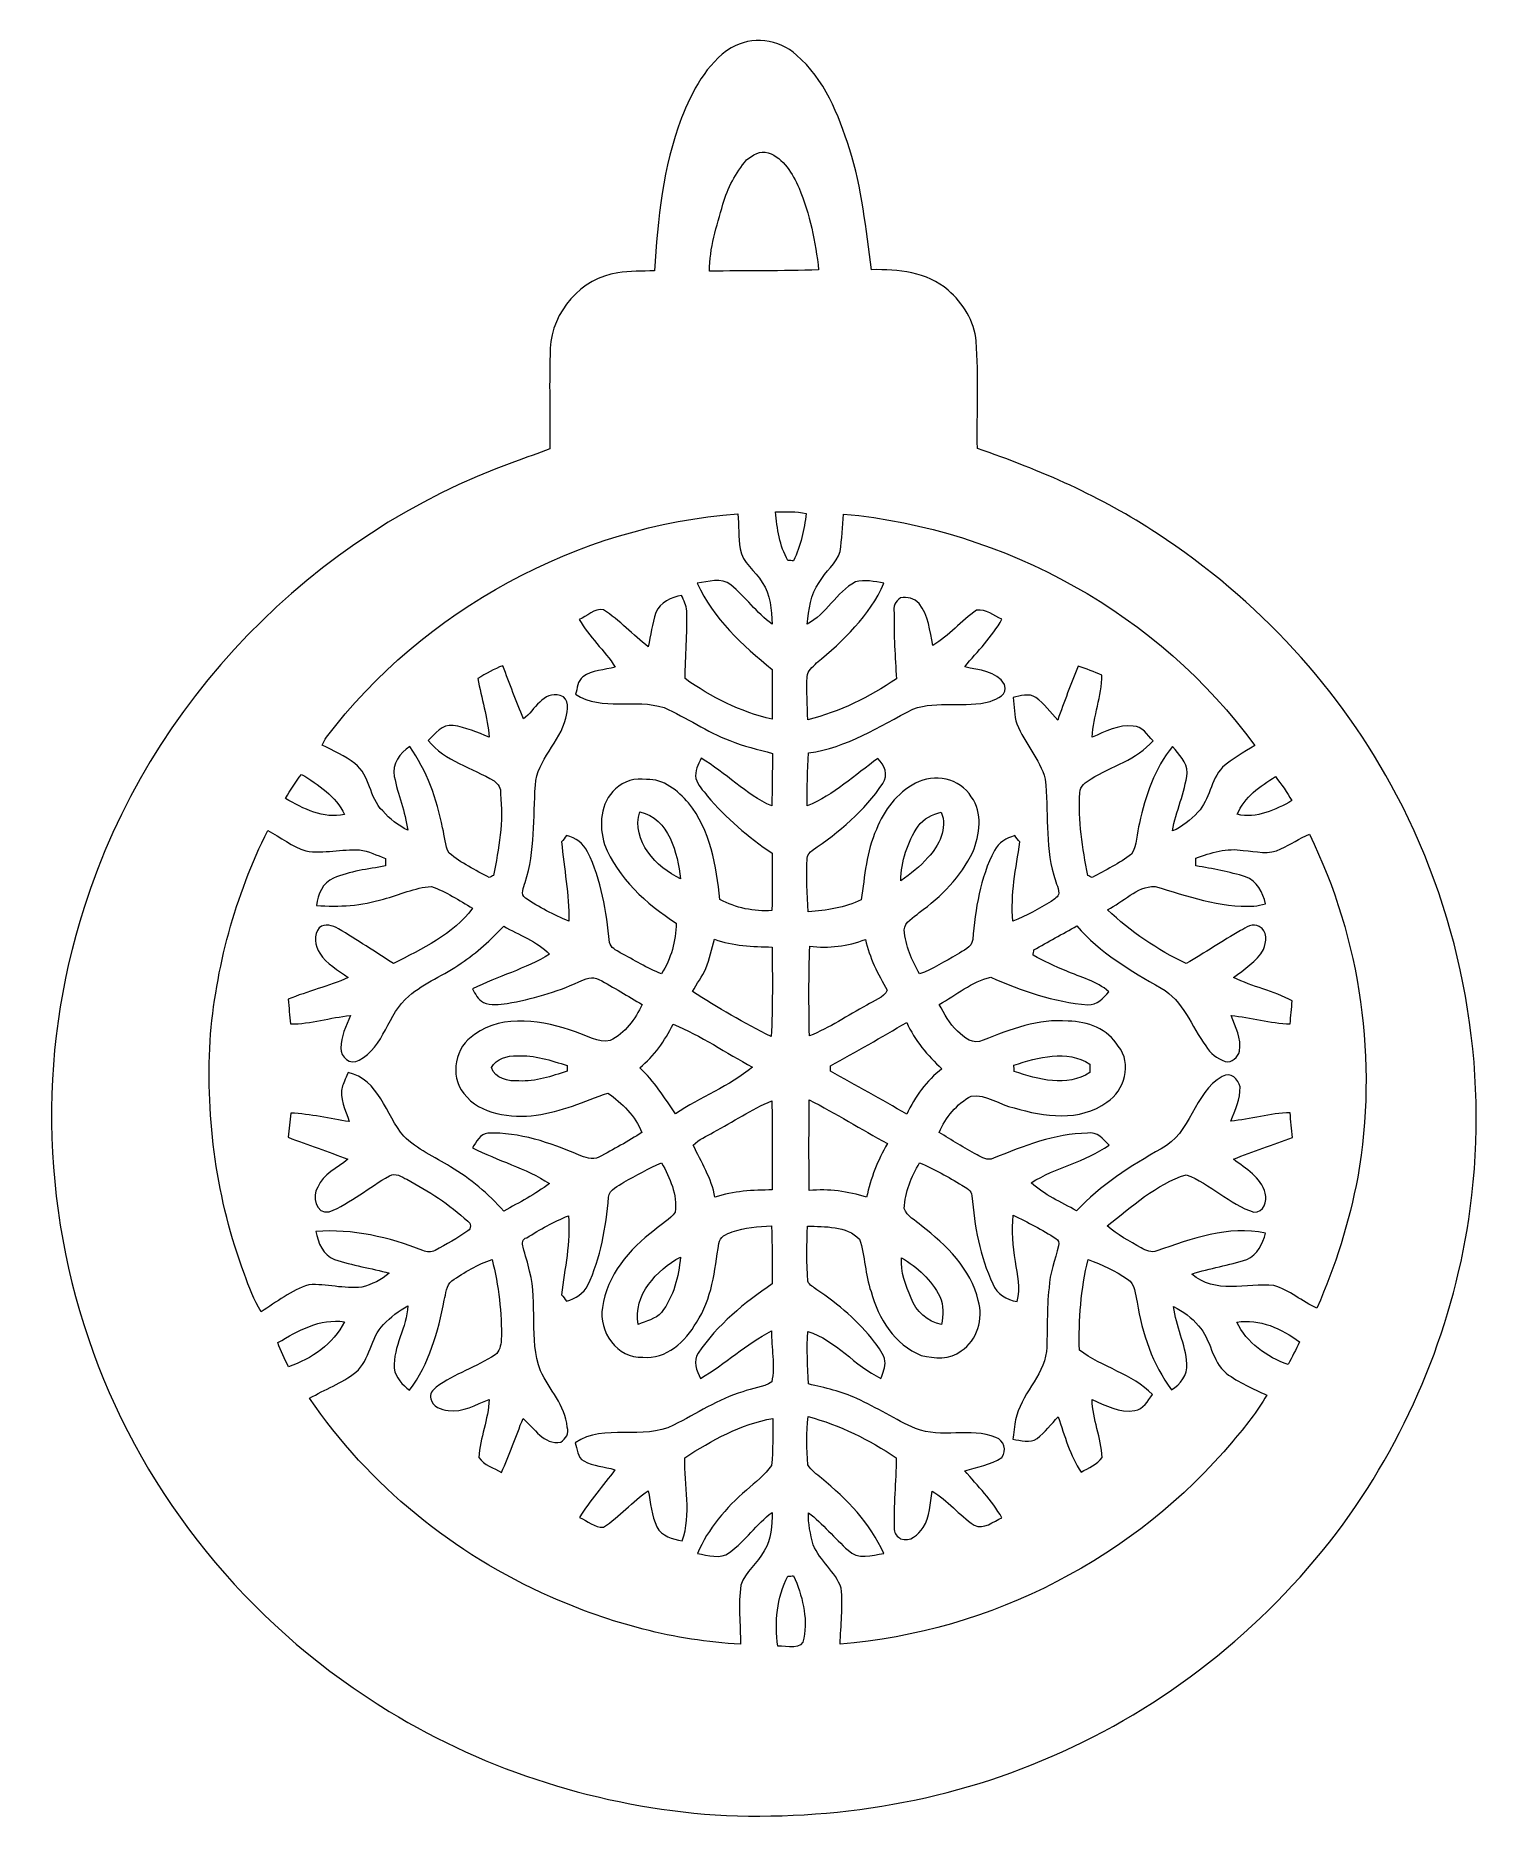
# Model space of a CAD drawing. Header units: centimetres. Extents: x -13.3 to 13.2, y -16.3 to 16.3.
import ezdxf

# ---------------------------------------------------------------- set-up
doc = ezdxf.new("R2010")
doc.units = ezdxf.units.CM
doc.header["$MEASUREMENT"] = 0
doc.layers.add('Layer 1', color=7, linetype='Continuous')

msp = doc.modelspace()

# ---------------------------------------------------------------- linework, layer by layer
at = {"layer": 'Layer 1', "color": 251, "lineweight": 9}
for points, knots in [([(-0.59638, 16.06195), (-0.22773, 16.28455), (0.27781, 16.22282), (0.59461, 15.93178), (0.59461, 15.93178), (1.1019, 15.49222), (1.36437, 14.84416), (1.55981, 14.21798), (1.55981, 14.21798), (1.79229, 13.50467), (1.85826, 12.75431), (1.96374, 12.01594), (1.96374, 12.01594), (2.44986, 12.02406), (2.9748, 11.97502), (3.35862, 11.642), (3.35862, 11.642), (3.62744, 11.40458), (3.84298, 11.07861), (3.8705, 10.71278), (3.8705, 10.71278), (3.91918, 10.06085), (3.88144, 9.40644), (3.89272, 8.7531), (3.89272, 8.7531), (5.04031, 8.36293), (6.16038, 7.87186), (7.17321, 7.20017), (7.17321, 7.20017), (8.996, 6.0092), (10.52671, 4.36243), (11.53883, 2.43132), (11.53883, 2.43132), (12.74851, 0.13615), (13.22969, -2.53967), (12.88291, -5.11142), (12.88291, -5.11142), (12.60457, -7.18435), (11.79424, -9.17683), (10.56587, -10.86805), (10.56587, -10.86805), (9.24824, -12.6577), (7.46919, -14.10797), (5.44248, -15.02201), (5.44248, -15.02201), (3.47257, -15.92654), (1.27194, -16.29131), (-0.88707, -16.17524), (-0.88707, -16.17524), (-2.98116, -16.02461), (-5.04209, -15.38467), (-6.83314, -14.28541), (-6.83314, -14.28541), (-9.22639, -12.84149), (-11.13209, -10.59289), (-12.13998, -7.98339), (-12.13998, -7.98339), (-13.16868, -5.33262), (-13.28192, -2.32588), (-12.3968, 0.38098), (-12.3968, 0.38098), (-11.22593, 4.11196), (-8.22379, 7.19594), (-4.54714, 8.51286), (-4.54714, 8.51286), (-4.333, 8.59082), (-4.11569, 8.66209), (-3.90367, 8.74639), (-3.90367, 8.74639), (-3.89944, 9.35811), (-3.92025, 9.97054), (-3.89697, 10.5819), (-3.89697, 10.5819), (-3.86593, 11.2483), (-3.33323, 11.86637), (-2.66613, 11.95844), (-2.66613, 11.95844), (-2.446, 11.99725), (-2.22022, 11.98702), (-1.99691, 11.99407), (-1.99691, 11.99407), (-1.94117, 12.9374), (-1.83957, 13.89272), (-1.50514, 14.78349), (-1.50514, 14.78349), (-1.30547, 15.26679), (-1.05676, 15.77726), (-0.59638, 16.06195), (-0.59638, 16.06195), (-0.59638, 16.06195), (-0.59638, 16.06195), (-0.59638, 16.06195)], [0, 0, 0, 0, 0.04166667, 0.04166667, 0.04166667, 0.04166667, 0.08333333, 0.08333333, 0.08333333, 0.08333333, 0.125, 0.125, 0.125, 0.125, 0.16666667, 0.16666667, 0.16666667, 0.16666667, 0.20833333, 0.20833333, 0.20833333, 0.20833333, 0.25, 0.25, 0.25, 0.25, 0.29166667, 0.29166667, 0.29166667, 0.29166667, 0.33333333, 0.33333333, 0.33333333, 0.33333333, 0.375, 0.375, 0.375, 0.375, 0.41666667, 0.41666667, 0.41666667, 0.41666667, 0.45833333, 0.45833333, 0.45833333, 0.45833333, 0.5, 0.5, 0.5, 0.5, 0.54166667, 0.54166667, 0.54166667, 0.54166667, 0.58333333, 0.58333333, 0.58333333, 0.58333333, 0.625, 0.625, 0.625, 0.625, 0.66666667, 0.66666667, 0.66666667, 0.66666667, 0.70833333, 0.70833333, 0.70833333, 0.70833333, 0.75, 0.75, 0.75, 0.75, 0.79166667, 0.79166667, 0.79166667, 0.79166667, 0.83333333, 0.83333333, 0.83333333, 0.83333333, 0.875, 0.875, 0.875, 0.875, 0.91666667, 0.91666667, 0.91666667, 0.91666667, 1, 1, 1, 1]), ([(-0.31663, 14.01831), (-0.51418, 13.78195), (-0.66588, 13.50678), (-0.74702, 13.20869), (-0.74702, 13.20869), (-0.86344, 12.81252), (-0.99185, 12.40823), (-0.99467, 11.99125), (-0.99467, 11.99125), (-0.33074, 11.99266), (0.33355, 11.99337), (0.99748, 12.0103), (0.99748, 12.0103), (0.94491, 12.52112), (0.83591, 13.03018), (0.63976, 13.50537), (0.63976, 13.50537), (0.51805, 13.76502), (0.36601, 14.05253), (0.07638, 14.14813), (0.07638, 14.14813), (-0.06439, 14.20458), (-0.20868, 14.09733), (-0.31663, 14.01831), (-0.31663, 14.01831), (-0.31663, 14.01831), (-0.31663, 14.01831), (-0.31663, 14.01831)], [0, 0, 0, 0, 0.125, 0.125, 0.125, 0.125, 0.25, 0.25, 0.25, 0.25, 0.375, 0.375, 0.375, 0.375, 0.5, 0.5, 0.5, 0.5, 0.625, 0.625, 0.625, 0.625, 0.75, 0.75, 0.75, 0.75, 1, 1, 1, 1]), ([(-7.98037, 3.48578), (-8.00965, 3.4385), (-8.034, 3.38841), (-8.05869, 3.33832), (-8.05869, 3.33832), (-7.85055, 3.24518), (-7.64629, 3.14041), (-7.46003, 3.00776), (-7.46003, 3.00776), (-7.1778, 2.79045), (-7.2025, 2.38335), (-6.95344, 2.14099), (-6.95344, 2.14099), (-6.82926, 1.99282), (-6.66698, 1.88029), (-6.49765, 1.78856), (-6.49765, 1.78856), (-6.53892, 2.12511), (-6.67615, 2.43803), (-6.74212, 2.76858), (-6.74212, 2.76858), (-6.79151, 2.99859), (-6.63347, 3.19403), (-6.45955, 3.3175), (-6.45955, 3.3175), (-6.1491, 2.87406), (-5.96354, 2.35936), (-5.85983, 1.83125), (-5.85983, 1.83125), (-5.8182, 1.68132), (-5.82314, 1.51093), (-5.74235, 1.3737), (-5.74235, 1.3737), (-5.52187, 1.18884), (-5.26046, 1.06219), (-5.00928, 0.92496), (-5.00928, 0.92496), (-4.99022, 0.93484), (-4.95177, 0.95389), (-4.93237, 0.96377), (-4.93237, 0.96377), (-4.83536, 1.45237), (-4.74575, 1.95225), (-4.80537, 2.45249), (-4.80537, 2.45249), (-4.79162, 2.55374), (-4.84559, 2.63558), (-4.92073, 2.6885), (-4.92073, 2.6885), (-5.32255, 2.93297), (-5.8182, 3.04833), (-6.12476, 3.42686), (-6.12476, 3.42686), (-5.99882, 3.55069), (-5.86724, 3.72426), (-5.67003, 3.70309), (-5.67003, 3.70309), (-5.44108, 3.66287), (-5.22553, 3.57327), (-5.01068, 3.48754), (-5.01068, 3.48754), (-5.03891, 3.8509), (-5.15286, 4.20086), (-5.21812, 4.55787), (-5.21812, 4.55787), (-5.06959, 4.64289), (-4.92214, 4.73214), (-4.76057, 4.79106), (-4.76057, 4.79106), (-4.63922, 4.46615), (-4.51857, 4.14053), (-4.38451, 3.82056), (-4.38451, 3.82056), (-4.17496, 3.98214), (-4.03032, 4.33385), (-3.716, 4.25025), (-3.716, 4.25025), (-3.53573, 4.19909), (-3.58053, 3.97014), (-3.61193, 3.83644), (-3.61193, 3.83644), (-3.71776, 3.39159), (-4.13651, 3.08079), (-4.16932, 2.60912), (-4.16932, 2.60912), (-4.20706, 2.01822), (-4.16932, 1.41109), (-4.35523, 0.83853), (-4.35523, 0.83853), (-4.37569, 0.74681), (-4.4526, 0.61981), (-4.34853, 0.55031), (-4.34853, 0.55031), (-4.10335, 0.38204), (-3.83277, 0.24798), (-3.56042, 0.1298), (-3.56042, 0.1298), (-3.54913, 0.61558), (-3.64862, 1.09289), (-3.69024, 1.57478), (-3.69024, 1.57478), (-3.66026, 1.61359), (-3.63027, 1.65239), (-3.60064, 1.6912), (-3.60064, 1.6912), (-3.43448, 1.65592), (-3.28914, 1.54938), (-3.21682, 1.39451), (-3.21682, 1.39451), (-2.96282, 0.88263), (-2.87321, 0.30654), (-2.81571, -0.25649), (-2.81571, -0.25649), (-2.80089, -0.35668), (-2.69435, -0.39584), (-2.61921, -0.44487), (-2.61921, -0.44487), (-2.3698, -0.5747), (-2.13308, -0.73309), (-1.86744, -0.82975), (-1.86744, -0.82975), (-1.68999, -0.55423), (-1.60885, -0.2325), (-1.60074, 0.09417), (-1.60074, 0.09417), (-2.14755, 0.45048), (-2.66366, 0.91015), (-2.90778, 1.53068), (-2.90778, 1.53068), (-3.0122, 1.86794), (-2.98892, 2.29586), (-2.70564, 2.54245), (-2.70564, 2.54245), (-2.55959, 2.68568), (-2.34334, 2.74565), (-2.1419, 2.71672), (-2.1419, 2.71672), (-1.82652, 2.73119), (-1.57075, 2.50752), (-1.37532, 2.28633), (-1.37532, 2.28633), (-0.97456, 1.7928), (-0.86802, 1.13875), (-0.80135, 0.52421), (-0.80135, 0.52421), (-0.50995, 0.37287), (-0.18469, 0.3009), (0.14446, 0.32207), (0.14446, 0.32207), (0.15575, 0.67132), (0.15081, 1.02057), (0.15011, 1.36982), (0.15011, 1.36982), (-0.28734, 1.66509), (-0.69163, 2.01187), (-1.03347, 2.41439), (-1.03347, 2.41439), (-1.10862, 2.51634), (-1.20845, 2.60807), (-1.24161, 2.73366), (-1.24161, 2.73366), (-1.26384, 2.86806), (-1.20245, 2.98836), (-1.14389, 3.10196), (-1.14389, 3.10196), (-0.69445, 2.84161), (-0.33639, 2.44156), (0.14376, 2.23236), (0.14376, 2.23236), (0.15081, 2.55056), (0.15328, 2.86877), (0.15504, 3.18697), (0.15504, 3.18697), (-0.10355, 3.27023), (-0.37237, 3.31997), (-0.62284, 3.42616), (-0.62284, 3.42616), (-1.043, 3.5835), (-1.41095, 3.84843), (-1.82123, 4.02588), (-1.82123, 4.02588), (-2.34651, 4.20051), (-2.94941, 3.95568), (-3.43695, 4.26894), (-3.43695, 4.26894), (-3.40167, 4.37654), (-3.40132, 4.51307), (-3.30254, 4.58644), (-3.30254, 4.58644), (-3.13674, 4.71732), (-2.90708, 4.70886), (-2.71234, 4.7646), (-2.71234, 4.7646), (-2.90708, 5.07328), (-3.19142, 5.31599), (-3.37133, 5.63525), (-3.37133, 5.63525), (-3.22669, 5.68605), (-3.09158, 5.84233), (-2.92754, 5.81305), (-2.92754, 5.81305), (-2.62979, 5.61938), (-2.38955, 5.35268), (-2.11015, 5.13501), (-2.11015, 5.13501), (-2.0657, 5.3435), (-2.03748, 5.55623), (-1.97151, 5.75908), (-1.97151, 5.75908), (-1.89919, 5.94887), (-1.68717, 6.03989), (-1.50055, 6.07411), (-1.50055, 6.07411), (-1.46316, 5.98168), (-1.41306, 5.89031), (-1.40812, 5.78871), (-1.40812, 5.78871), (-1.39578, 5.37737), (-1.43211, 4.96709), (-1.43882, 4.55611), (-1.43882, 4.55611), (-0.96151, 4.21709), (-0.42564, 3.94509), (0.14799, 3.81704), (0.14799, 3.81704), (0.15152, 4.11972), (0.15187, 4.4217), (0.1494, 4.72367), (0.1494, 4.72367), (-0.39424, 5.15865), (-0.92552, 5.64936), (-1.21621, 6.2953), (-1.21621, 6.2953), (-1.01619, 6.32282), (-0.77595, 6.40748), (-0.6045, 6.26602), (-0.6045, 6.26602), (-0.33674, 6.04483), (-0.1346, 5.75343), (0.15011, 5.55094), (0.15011, 5.55094), (0.12894, 5.81058), (0.13035, 6.09245), (-0.03229, 6.31153), (-0.03229, 6.31153), (-0.15329, 6.52249), (-0.39495, 6.66783), (-0.43622, 6.92113), (-0.43622, 6.92113), (-0.46092, 7.1342), (-0.46127, 7.34869), (-0.47538, 7.56212), (-0.47538, 7.56212), (-3.40344, 7.34199), (-6.20061, 5.82011), (-7.98037, 3.48578), (-7.98037, 3.48578), (-7.98037, 3.48578), (-7.98037, 3.48578), (-7.98037, 3.48578)], [0, 0, 0, 0, 0.01515152, 0.01515152, 0.01515152, 0.01515152, 0.03030303, 0.03030303, 0.03030303, 0.03030303, 0.04545455, 0.04545455, 0.04545455, 0.04545455, 0.06060606, 0.06060606, 0.06060606, 0.06060606, 0.07575758, 0.07575758, 0.07575758, 0.07575758, 0.09090909, 0.09090909, 0.09090909, 0.09090909, 0.10606061, 0.10606061, 0.10606061, 0.10606061, 0.12121212, 0.12121212, 0.12121212, 0.12121212, 0.13636364, 0.13636364, 0.13636364, 0.13636364, 0.15151515, 0.15151515, 0.15151515, 0.15151515, 0.16666667, 0.16666667, 0.16666667, 0.16666667, 0.18181818, 0.18181818, 0.18181818, 0.18181818, 0.1969697, 0.1969697, 0.1969697, 0.1969697, 0.21212121, 0.21212121, 0.21212121, 0.21212121, 0.22727273, 0.22727273, 0.22727273, 0.22727273, 0.24242424, 0.24242424, 0.24242424, 0.24242424, 0.25757576, 0.25757576, 0.25757576, 0.25757576, 0.27272727, 0.27272727, 0.27272727, 0.27272727, 0.28787879, 0.28787879, 0.28787879, 0.28787879, 0.3030303, 0.3030303, 0.3030303, 0.3030303, 0.31818182, 0.31818182, 0.31818182, 0.31818182, 0.33333333, 0.33333333, 0.33333333, 0.33333333, 0.34848485, 0.34848485, 0.34848485, 0.34848485, 0.36363636, 0.36363636, 0.36363636, 0.36363636, 0.37878788, 0.37878788, 0.37878788, 0.37878788, 0.39393939, 0.39393939, 0.39393939, 0.39393939, 0.40909091, 0.40909091, 0.40909091, 0.40909091, 0.42424242, 0.42424242, 0.42424242, 0.42424242, 0.43939394, 0.43939394, 0.43939394, 0.43939394, 0.45454545, 0.45454545, 0.45454545, 0.45454545, 0.46969697, 0.46969697, 0.46969697, 0.46969697, 0.48484848, 0.48484848, 0.48484848, 0.48484848, 0.5, 0.5, 0.5, 0.5, 0.51515152, 0.51515152, 0.51515152, 0.51515152, 0.53030303, 0.53030303, 0.53030303, 0.53030303, 0.54545455, 0.54545455, 0.54545455, 0.54545455, 0.56060606, 0.56060606, 0.56060606, 0.56060606, 0.57575758, 0.57575758, 0.57575758, 0.57575758, 0.59090909, 0.59090909, 0.59090909, 0.59090909, 0.60606061, 0.60606061, 0.60606061, 0.60606061, 0.62121212, 0.62121212, 0.62121212, 0.62121212, 0.63636364, 0.63636364, 0.63636364, 0.63636364, 0.65151515, 0.65151515, 0.65151515, 0.65151515, 0.66666667, 0.66666667, 0.66666667, 0.66666667, 0.68181818, 0.68181818, 0.68181818, 0.68181818, 0.6969697, 0.6969697, 0.6969697, 0.6969697, 0.71212121, 0.71212121, 0.71212121, 0.71212121, 0.72727273, 0.72727273, 0.72727273, 0.72727273, 0.74242424, 0.74242424, 0.74242424, 0.74242424, 0.75757576, 0.75757576, 0.75757576, 0.75757576, 0.77272727, 0.77272727, 0.77272727, 0.77272727, 0.78787879, 0.78787879, 0.78787879, 0.78787879, 0.8030303, 0.8030303, 0.8030303, 0.8030303, 0.81818182, 0.81818182, 0.81818182, 0.81818182, 0.83333333, 0.83333333, 0.83333333, 0.83333333, 0.84848485, 0.84848485, 0.84848485, 0.84848485, 0.86363636, 0.86363636, 0.86363636, 0.86363636, 0.87878788, 0.87878788, 0.87878788, 0.87878788, 0.89393939, 0.89393939, 0.89393939, 0.89393939, 0.90909091, 0.90909091, 0.90909091, 0.90909091, 0.92424242, 0.92424242, 0.92424242, 0.92424242, 0.93939394, 0.93939394, 0.93939394, 0.93939394, 0.95454545, 0.95454545, 0.95454545, 0.95454545, 0.96969697, 0.96969697, 0.96969697, 0.96969697, 1, 1, 1, 1]), ([(0.20972, 7.59705), (0.23901, 7.29154), (0.28593, 6.98075), (0.43586, 6.70875), (0.43586, 6.70875), (0.46196, 6.70805), (0.51417, 6.70664), (0.54028, 6.70593), (0.54028, 6.70593), (0.66762, 6.97863), (0.73924, 7.27108), (0.77135, 7.56953), (0.77135, 7.56953), (0.58648, 7.60693), (0.39705, 7.60305), (0.20972, 7.59705), (0.20972, 7.59705), (0.20972, 7.59705), (0.20972, 7.59705), (0.20972, 7.59705)], [0, 0, 0, 0, 0.16666667, 0.16666667, 0.16666667, 0.16666667, 0.33333333, 0.33333333, 0.33333333, 0.33333333, 0.5, 0.5, 0.5, 0.5, 0.66666667, 0.66666667, 0.66666667, 0.66666667, 1, 1, 1, 1]), ([(1.45327, 7.55789), (1.43069, 7.33141), (1.42645, 7.10245), (1.38836, 6.87738), (1.38836, 6.87738), (1.32697, 6.65161), (1.11777, 6.5119), (1.00912, 6.31082), (1.00912, 6.31082), (0.84508, 6.09139), (0.8225, 5.81058), (0.78793, 5.54882), (0.78793, 5.54882), (1.14141, 5.73297), (1.3178, 6.1309), (1.66811, 6.31894), (1.66811, 6.31894), (1.83568, 6.37044), (2.01842, 6.32282), (2.18881, 6.29636), (2.18881, 6.29636), (1.93093, 5.70228), (1.44868, 5.24543), (0.95761, 4.84044), (0.95761, 4.84044), (0.89235, 4.76671), (0.78969, 4.69933), (0.78722, 4.59103), (0.78722, 4.59103), (0.77558, 4.32927), (0.79004, 4.06715), (0.80169, 3.80504), (0.80169, 3.80504), (1.38201, 3.94686), (1.92176, 4.2192), (2.41529, 4.55152), (2.41529, 4.55152), (2.39659, 4.95192), (2.36026, 5.35232), (2.37825, 5.75343), (2.37825, 5.75343), (2.33839, 5.86809), (2.40612, 5.96863), (2.49079, 6.02895), (2.49079, 6.02895), (2.61249, 6.05153), (2.7469, 6.02013), (2.82839, 5.92453), (2.82839, 5.92453), (3.00796, 5.71357), (3.02172, 5.42041), (3.08275, 5.16218), (3.08275, 5.16218), (3.37591, 5.33857), (3.59779, 5.60844), (3.87826, 5.80282), (3.87826, 5.80282), (4.0543, 5.83422), (4.1887, 5.69981), (4.34075, 5.63949), (4.34075, 5.63949), (4.16294, 5.31599), (3.89449, 5.05599), (3.66412, 4.77165), (3.66412, 4.77165), (3.91848, 4.70286), (4.24055, 4.70674), (4.38944, 4.44569), (4.38944, 4.44569), (4.45223, 4.25836), (4.25644, 4.19027), (4.12768, 4.13912), (4.12768, 4.13912), (3.66871, 4.01106), (3.16882, 4.1677), (2.71798, 3.99801), (2.71798, 3.99801), (2.10273, 3.69321), (1.51359, 3.28646), (0.81439, 3.20285), (0.81439, 3.20285), (0.79216, 2.88006), (0.78863, 2.55621), (0.79075, 2.23236), (0.79075, 2.23236), (1.27441, 2.43168), (1.65858, 2.79786), (2.0798, 3.09772), (2.0798, 3.09772), (2.19586, 2.97884), (2.27771, 2.80209), (2.16729, 2.64299), (2.16729, 2.64299), (1.83991, 2.14452), (1.37178, 1.7547), (0.88177, 1.42238), (0.88177, 1.42238), (0.83344, 1.3871), (0.78899, 1.33736), (0.78863, 1.27386), (0.78863, 1.27386), (0.77099, 0.94931), (0.78969, 0.62404), (0.8098, 0.29984), (0.8098, 0.29984), (1.13965, 0.32842), (1.47584, 0.37181), (1.77606, 0.52139), (1.77606, 0.52139), (1.83779, 0.95424), (1.8699, 1.40121), (2.05158, 1.80514), (2.05158, 1.80514), (2.19128, 2.15192), (2.42376, 2.47366), (2.76525, 2.64546), (2.76525, 2.64546), (3.09862, 2.83843), (3.58052, 2.73577), (3.78231, 2.39957), (3.78231, 2.39957), (3.99679, 2.105), (3.93612, 1.70884), (3.8084, 1.39134), (3.8084, 1.39134), (3.59427, 0.94013), (3.23338, 0.57607), (2.83192, 0.28714), (2.83192, 0.28714), (2.73597, 0.19365), (2.56169, 0.12522), (2.55993, -0.03071), (2.55993, -0.03071), (2.58216, -0.31646), (2.69469, -0.58775), (2.83898, -0.83293), (2.83898, -0.83293), (3.08204, -0.74403), (3.299, -0.59868), (3.52725, -0.47839), (3.52725, -0.47839), (3.62955, -0.40289), (3.79077, -0.35103), (3.80735, -0.20534), (3.80735, -0.20534), (3.85673, 0.35064), (3.94282, 0.91897), (4.20387, 1.41956), (4.20387, 1.41956), (4.27584, 1.56526), (4.4233, 1.64569), (4.57359, 1.69049), (4.57359, 1.69049), (4.60463, 1.65239), (4.63638, 1.61429), (4.66813, 1.57619), (4.66813, 1.57619), (4.6011, 1.09712), (4.49033, 0.6184), (4.54254, 0.13121), (4.54254, 0.13121), (4.78666, 0.22611), (5.01526, 0.35699), (5.23998, 0.49034), (5.23998, 0.49034), (5.29537, 0.53021), (5.36875, 0.5683), (5.38074, 0.64204), (5.38074, 0.64204), (5.36592, 0.75528), (5.31583, 0.86005), (5.28584, 0.96941), (5.28584, 0.96941), (5.12004, 1.5395), (5.19765, 2.14134), (5.12886, 2.72307), (5.12886, 2.72307), (5.03749, 3.09384), (4.74962, 3.37606), (4.61557, 3.72884), (4.61557, 3.72884), (4.55842, 3.88195), (4.56794, 4.05022), (4.54289, 4.20862), (4.54289, 4.20862), (4.6773, 4.24284), (4.83182, 4.2954), (4.95988, 4.21038), (4.95988, 4.21038), (5.11722, 4.10137), (5.22446, 3.93592), (5.35781, 3.8001), (5.35781, 3.8001), (5.47881, 4.12924), (5.59699, 4.45944), (5.73317, 4.78259), (5.73317, 4.78259), (5.87851, 4.73461), (6.02139, 4.67746), (6.16426, 4.62102), (6.16426, 4.62102), (6.16391, 4.23543), (6.00727, 3.87136), (5.98505, 3.48789), (5.98505, 3.48789), (6.22459, 3.58526), (6.46553, 3.72355), (6.73435, 3.69039), (6.73435, 3.69039), (6.90121, 3.68827), (6.98976, 3.52458), (7.09877, 3.42192), (7.09877, 3.42192), (6.79961, 3.0762), (6.34382, 2.95696), (5.96635, 2.72625), (5.96635, 2.72625), (5.87322, 2.66733), (5.76139, 2.59784), (5.76033, 2.47436), (5.76033, 2.47436), (5.73281, 1.96636), (5.80866, 1.46083), (5.90638, 0.96412), (5.90638, 0.96412), (5.92578, 0.9546), (5.96459, 0.93519), (5.98399, 0.92567), (5.98399, 0.92567), (6.22776, 1.06078), (6.48247, 1.18214), (6.7026, 1.35465), (6.7026, 1.35465), (6.81655, 1.51692), (6.79503, 1.73459), (6.84759, 1.91909), (6.84759, 1.91909), (6.96189, 2.41404), (7.12241, 2.91992), (7.45401, 3.31609), (7.45401, 3.31609), (7.56549, 3.17392), (7.7246, 3.03281), (7.7193, 2.83702), (7.7193, 2.83702), (7.68015, 2.47225), (7.51327, 2.13605), (7.44908, 1.77551), (7.44908, 1.77551), (7.63111, 1.84818), (7.77997, 1.97977), (7.91544, 2.11841), (7.91544, 2.11841), (8.13841, 2.34772), (8.13911, 2.70931), (8.36489, 2.93756), (8.36489, 2.93756), (8.54022, 3.09702), (8.75365, 3.20638), (8.95121, 3.33549), (8.95121, 3.33549), (7.21342, 5.73297), (4.39508, 7.28802), (1.45327, 7.55789), (1.45327, 7.55789), (1.45327, 7.55789), (1.45327, 7.55789), (1.45327, 7.55789)], [0, 0, 0, 0, 0.01470588, 0.01470588, 0.01470588, 0.01470588, 0.02941176, 0.02941176, 0.02941176, 0.02941176, 0.04411765, 0.04411765, 0.04411765, 0.04411765, 0.05882353, 0.05882353, 0.05882353, 0.05882353, 0.07352941, 0.07352941, 0.07352941, 0.07352941, 0.08823529, 0.08823529, 0.08823529, 0.08823529, 0.10294118, 0.10294118, 0.10294118, 0.10294118, 0.11764706, 0.11764706, 0.11764706, 0.11764706, 0.13235294, 0.13235294, 0.13235294, 0.13235294, 0.14705882, 0.14705882, 0.14705882, 0.14705882, 0.16176471, 0.16176471, 0.16176471, 0.16176471, 0.17647059, 0.17647059, 0.17647059, 0.17647059, 0.19117647, 0.19117647, 0.19117647, 0.19117647, 0.20588235, 0.20588235, 0.20588235, 0.20588235, 0.22058824, 0.22058824, 0.22058824, 0.22058824, 0.23529412, 0.23529412, 0.23529412, 0.23529412, 0.25, 0.25, 0.25, 0.25, 0.26470588, 0.26470588, 0.26470588, 0.26470588, 0.27941176, 0.27941176, 0.27941176, 0.27941176, 0.29411765, 0.29411765, 0.29411765, 0.29411765, 0.30882353, 0.30882353, 0.30882353, 0.30882353, 0.32352941, 0.32352941, 0.32352941, 0.32352941, 0.33823529, 0.33823529, 0.33823529, 0.33823529, 0.35294118, 0.35294118, 0.35294118, 0.35294118, 0.36764706, 0.36764706, 0.36764706, 0.36764706, 0.38235294, 0.38235294, 0.38235294, 0.38235294, 0.39705882, 0.39705882, 0.39705882, 0.39705882, 0.41176471, 0.41176471, 0.41176471, 0.41176471, 0.42647059, 0.42647059, 0.42647059, 0.42647059, 0.44117647, 0.44117647, 0.44117647, 0.44117647, 0.45588235, 0.45588235, 0.45588235, 0.45588235, 0.47058824, 0.47058824, 0.47058824, 0.47058824, 0.48529412, 0.48529412, 0.48529412, 0.48529412, 0.5, 0.5, 0.5, 0.5, 0.51470588, 0.51470588, 0.51470588, 0.51470588, 0.52941176, 0.52941176, 0.52941176, 0.52941176, 0.54411765, 0.54411765, 0.54411765, 0.54411765, 0.55882353, 0.55882353, 0.55882353, 0.55882353, 0.57352941, 0.57352941, 0.57352941, 0.57352941, 0.58823529, 0.58823529, 0.58823529, 0.58823529, 0.60294118, 0.60294118, 0.60294118, 0.60294118, 0.61764706, 0.61764706, 0.61764706, 0.61764706, 0.63235294, 0.63235294, 0.63235294, 0.63235294, 0.64705882, 0.64705882, 0.64705882, 0.64705882, 0.66176471, 0.66176471, 0.66176471, 0.66176471, 0.67647059, 0.67647059, 0.67647059, 0.67647059, 0.69117647, 0.69117647, 0.69117647, 0.69117647, 0.70588235, 0.70588235, 0.70588235, 0.70588235, 0.72058824, 0.72058824, 0.72058824, 0.72058824, 0.73529412, 0.73529412, 0.73529412, 0.73529412, 0.75, 0.75, 0.75, 0.75, 0.76470588, 0.76470588, 0.76470588, 0.76470588, 0.77941176, 0.77941176, 0.77941176, 0.77941176, 0.79411765, 0.79411765, 0.79411765, 0.79411765, 0.80882353, 0.80882353, 0.80882353, 0.80882353, 0.82352941, 0.82352941, 0.82352941, 0.82352941, 0.83823529, 0.83823529, 0.83823529, 0.83823529, 0.85294118, 0.85294118, 0.85294118, 0.85294118, 0.86764706, 0.86764706, 0.86764706, 0.86764706, 0.88235294, 0.88235294, 0.88235294, 0.88235294, 0.89705882, 0.89705882, 0.89705882, 0.89705882, 0.91176471, 0.91176471, 0.91176471, 0.91176471, 0.92647059, 0.92647059, 0.92647059, 0.92647059, 0.94117647, 0.94117647, 0.94117647, 0.94117647, 0.95588235, 0.95588235, 0.95588235, 0.95588235, 0.97058824, 0.97058824, 0.97058824, 0.97058824, 1, 1, 1, 1]), ([(-8.72474, 2.36924), (-8.40335, 2.17874), (-8.03576, 1.99564), (-7.64947, 2.07572), (-7.64947, 2.07572), (-7.80716, 2.41086), (-8.12748, 2.62288), (-8.43369, 2.80844), (-8.43369, 2.80844), (-8.54658, 2.67333), (-8.63689, 2.52164), (-8.72474, 2.36924), (-8.72474, 2.36924), (-8.72474, 2.36924), (-8.72474, 2.36924), (-8.72474, 2.36924)], [0, 0, 0, 0, 0.2, 0.2, 0.2, 0.2, 0.4, 0.4, 0.4, 0.4, 0.6, 0.6, 0.6, 0.6, 1, 1, 1, 1]), ([(8.63405, 2.07996), (8.98296, 1.9967), (9.33256, 2.16215), (9.62995, 2.32972), (9.62995, 2.32972), (9.53504, 2.48001), (9.44192, 2.6317), (9.32762, 2.76787), (9.32762, 2.76787), (9.05351, 2.59396), (8.76035, 2.39428), (8.63405, 2.07996), (8.63405, 2.07996), (8.63405, 2.07996), (8.63405, 2.07996), (8.63405, 2.07996)], [0, 0, 0, 0, 0.2, 0.2, 0.2, 0.2, 0.4, 0.4, 0.4, 0.4, 0.6, 0.6, 0.6, 0.6, 1, 1, 1, 1]), ([(-2.26643, 2.12511), (-2.4213, 1.59665), (-1.96375, 1.1077), (-1.51995, 0.90168), (-1.51995, 0.90168), (-1.57993, 1.37334), (-1.72315, 2.00094), (-2.26643, 2.12511), (-2.26643, 2.12511), (-2.26643, 2.12511), (-2.26643, 2.12511), (-2.26643, 2.12511)], [0, 0, 0, 0, 0.25, 0.25, 0.25, 0.25, 0.5, 0.5, 0.5, 0.5, 1, 1, 1, 1]), ([(2.81146, 1.86159), (2.61532, 1.56984), (2.50596, 1.21953), (2.49608, 0.86852), (2.49608, 0.86852), (2.67211, 0.99517), (2.85132, 1.12322), (2.99208, 1.29044), (2.99208, 1.29044), (3.19564, 1.50916), (3.35121, 1.82137), (3.23515, 2.12017), (3.23515, 2.12017), (3.07287, 2.07643), (2.91024, 2.00411), (2.81146, 1.86159), (2.81146, 1.86159), (2.81146, 1.86159), (2.81146, 1.86159), (2.81146, 1.86159)], [0, 0, 0, 0, 0.16666667, 0.16666667, 0.16666667, 0.16666667, 0.33333333, 0.33333333, 0.33333333, 0.33333333, 0.5, 0.5, 0.5, 0.5, 0.66666667, 0.66666667, 0.66666667, 0.66666667, 1, 1, 1, 1]), ([(-9.04788, 1.78645), (-9.64584, 0.59194), (-10.00144, -0.72321), (-10.10269, -2.0546), (-10.10269, -2.0546), (-10.1803, -3.49499), (-9.98132, -4.95515), (-9.4765, -6.30875), (-9.4765, -6.30875), (-9.38866, -6.54335), (-9.30647, -6.78324), (-9.16959, -6.99491), (-9.16959, -6.99491), (-8.88771, -6.81993), (-8.62384, -6.60227), (-8.30246, -6.50314), (-8.30246, -6.50314), (-7.97967, -6.48197), (-7.6597, -6.58463), (-7.33514, -6.54582), (-7.33514, -6.54582), (-7.15346, -6.49537), (-6.97496, -6.41882), (-6.83349, -6.29147), (-6.83349, -6.29147), (-7.16475, -6.19975), (-7.50695, -6.15071), (-7.83362, -6.04241), (-7.83362, -6.04241), (-8.0407, -5.96691), (-8.13524, -5.7309), (-8.17052, -5.53017), (-8.17052, -5.53017), (-7.50518, -5.47973), (-6.83773, -5.63601), (-6.22107, -5.87872), (-6.22107, -5.87872), (-6.14981, -5.908), (-6.06832, -5.91788), (-5.99882, -5.87695), (-5.99882, -5.87695), (-5.79386, -5.76901), (-5.58678, -5.65894), (-5.40051, -5.51994), (-5.40051, -5.51994), (-5.33454, -5.47937), (-5.33948, -5.38165), (-5.40263, -5.34144), (-5.40263, -5.34144), (-5.736, -5.03839), (-6.117, -4.79039), (-6.51388, -4.57943), (-6.51388, -4.57943), (-6.60983, -4.53745), (-6.72378, -4.44749), (-6.82961, -4.51629), (-6.82961, -4.51629), (-7.20426, -4.7223), (-7.5334, -5.01476), (-7.93275, -5.17492), (-7.93275, -5.17492), (-8.16629, -5.22043), (-8.25131, -4.87895), (-8.13701, -4.72407), (-8.13701, -4.72407), (-8.03576, -4.47924), (-7.78423, -4.37023), (-7.5895, -4.2143), (-7.5895, -4.2143), (-7.94792, -4.07037), (-8.31763, -3.95713), (-8.6757, -3.81284), (-8.6757, -3.81284), (-8.66159, -3.66538), (-8.64606, -3.51792), (-8.62984, -3.37046), (-8.62984, -3.37046), (-8.27, -3.38669), (-7.91793, -3.471), (-7.56269, -3.52639), (-7.56269, -3.52639), (-7.62301, -3.31331), (-7.75954, -3.10305), (-7.68757, -2.87375), (-7.68757, -2.87375), (-7.66217, -2.81307), (-7.61137, -2.69171), (-7.58597, -2.63068), (-7.58597, -2.63068), (-7.02152, -2.75345), (-6.89488, -3.40468), (-6.57067, -3.79273), (-6.57067, -3.79273), (-6.32267, -4.0291), (-6.00729, -4.17338), (-5.7173, -4.35049), (-5.7173, -4.35049), (-5.355, -4.56955), (-5.02551, -4.84296), (-4.74329, -5.15869), (-4.74329, -5.15869), (-4.4593, -5.00311), (-4.1732, -4.8493), (-3.91144, -4.65811), (-3.91144, -4.65811), (-4.345, -4.37164), (-4.85582, -4.23935), (-5.31549, -4.00475), (-5.31549, -4.00475), (-5.24882, -3.89504), (-5.17472, -3.75499), (-5.03362, -3.73594), (-5.03362, -3.73594), (-4.45859, -3.72253), (-3.90191, -3.90703), (-3.3805, -4.13458), (-3.3805, -4.13458), (-3.26691, -4.17973), (-3.12897, -4.23759), (-3.01115, -4.17479), (-3.01115, -4.17479), (-2.74198, -4.03686), (-2.48127, -3.8834), (-2.22445, -3.7243), (-2.22445, -3.7243), (-2.34475, -3.42302), (-2.58711, -3.19019), (-2.8471, -3.00569), (-2.8471, -3.00569), (-3.27714, -3.15915), (-3.70012, -3.34647), (-4.15591, -3.41103), (-4.15591, -3.41103), (-4.61839, -3.46218), (-5.16874, -3.40609), (-5.47565, -3.0131), (-5.47565, -3.0131), (-5.73565, -2.68254), (-5.63229, -2.15761), (-5.27951, -1.93889), (-5.27951, -1.93889), (-4.74329, -1.5533), (-4.01692, -1.68065), (-3.43624, -1.89091), (-3.43624, -1.89091), (-3.22846, -1.94876), (-3.02843, -2.09693), (-2.80265, -2.04966), (-2.80265, -2.04966), (-2.53384, -1.9149), (-2.34722, -1.65631), (-2.21951, -1.39032), (-2.21951, -1.39032), (-2.4841, -1.24003), (-2.74021, -1.07529), (-3.00868, -0.93241), (-3.00868, -0.93241), (-3.12615, -0.86785), (-3.26656, -0.92747), (-3.37733, -0.97757), (-3.37733, -0.97757), (-3.7922, -1.16666), (-4.23423, -1.29154), (-4.6826, -1.37056), (-4.6826, -1.37056), (-4.82619, -1.38397), (-4.98247, -1.42207), (-5.11723, -1.35186), (-5.11723, -1.35186), (-5.21883, -1.30424), (-5.26645, -1.19664), (-5.31408, -1.10245), (-5.31408, -1.10245), (-4.85088, -0.87914), (-4.34994, -0.73909), (-3.90826, -0.47098), (-3.90826, -0.47098), (-4.14215, -0.23532), (-4.46424, -0.12314), (-4.74681, 0.03984), (-4.74681, 0.03984), (-4.98281, -0.20992), (-5.23576, -0.44523), (-5.52222, -0.63643), (-5.52222, -0.63643), (-5.82914, -0.85374), (-6.19073, -0.98921), (-6.47578, -1.23721), (-6.47578, -1.23721), (-6.86877, -1.55577), (-6.91887, -2.16431), (-7.38559, -2.40843), (-7.38559, -2.40843), (-7.54575, -2.50368), (-7.72249, -2.34352), (-7.71685, -2.18513), (-7.71685, -2.18513), (-7.71897, -1.97275), (-7.61913, -1.78402), (-7.54293, -1.59246), (-7.54293, -1.59246), (-7.90947, -1.62386), (-8.26436, -1.74698), (-8.63407, -1.74556), (-8.63407, -1.74556), (-8.64854, -1.59528), (-8.66406, -1.44394), (-8.67886, -1.29401), (-8.67886, -1.29401), (-8.31975, -1.14725), (-7.94016, -1.05553), (-7.5842, -0.90031), (-7.5842, -0.90031), (-7.75848, -0.75391), (-7.98637, -0.66042), (-8.09961, -0.45369), (-8.09961, -0.45369), (-8.19098, -0.32422), (-8.22097, -0.11538), (-8.11055, 0.01056), (-8.11055, 0.01056), (-8.00754, 0.09699), (-7.86607, 0.04902), (-7.76236, -0.00919), (-7.76236, -0.00919), (-7.42052, -0.20992), (-7.08996, -0.429), (-6.75624, -0.64278), (-6.75624, -0.64278), (-6.23942, -0.37467), (-5.66897, -0.11361), (-5.31373, 0.36616), (-5.31373, 0.36616), (-5.55961, 0.50551), (-5.79386, 0.67273), (-6.06444, 0.76233), (-6.06444, 0.76233), (-6.36924, 0.74857), (-6.64582, 0.60323), (-6.93933, 0.53479), (-6.93933, 0.53479), (-7.33338, 0.41167), (-7.75001, 0.3831), (-8.15994, 0.41873), (-8.15994, 0.41873), (-8.14159, 0.61981), (-8.0467, 0.83148), (-7.85196, 0.91438), (-7.85196, 0.91438), (-7.55316, 1.04597), (-7.22225, 1.07631), (-6.90475, 1.1391), (-6.90475, 1.1391), (-6.90475, 1.18426), (-6.90475, 1.22906), (-6.9044, 1.27351), (-6.9044, 1.27351), (-7.05892, 1.33101), (-7.20885, 1.41003), (-7.3743, 1.42944), (-7.3743, 1.42944), (-7.70097, 1.44919), (-8.02765, 1.35817), (-8.35291, 1.4118), (-8.35291, 1.4118), (-8.6062, 1.49011), (-8.81751, 1.66121), (-9.04788, 1.78645), (-9.04788, 1.78645), (-9.04788, 1.78645), (-9.04788, 1.78645), (-9.04788, 1.78645)], [0, 0, 0, 0, 0.01449275, 0.01449275, 0.01449275, 0.01449275, 0.02898551, 0.02898551, 0.02898551, 0.02898551, 0.04347826, 0.04347826, 0.04347826, 0.04347826, 0.05797101, 0.05797101, 0.05797101, 0.05797101, 0.07246377, 0.07246377, 0.07246377, 0.07246377, 0.08695652, 0.08695652, 0.08695652, 0.08695652, 0.10144928, 0.10144928, 0.10144928, 0.10144928, 0.11594203, 0.11594203, 0.11594203, 0.11594203, 0.13043478, 0.13043478, 0.13043478, 0.13043478, 0.14492754, 0.14492754, 0.14492754, 0.14492754, 0.15942029, 0.15942029, 0.15942029, 0.15942029, 0.17391304, 0.17391304, 0.17391304, 0.17391304, 0.1884058, 0.1884058, 0.1884058, 0.1884058, 0.20289855, 0.20289855, 0.20289855, 0.20289855, 0.2173913, 0.2173913, 0.2173913, 0.2173913, 0.23188406, 0.23188406, 0.23188406, 0.23188406, 0.24637681, 0.24637681, 0.24637681, 0.24637681, 0.26086957, 0.26086957, 0.26086957, 0.26086957, 0.27536232, 0.27536232, 0.27536232, 0.27536232, 0.28985507, 0.28985507, 0.28985507, 0.28985507, 0.30434783, 0.30434783, 0.30434783, 0.30434783, 0.31884058, 0.31884058, 0.31884058, 0.31884058, 0.33333333, 0.33333333, 0.33333333, 0.33333333, 0.34782609, 0.34782609, 0.34782609, 0.34782609, 0.36231884, 0.36231884, 0.36231884, 0.36231884, 0.37681159, 0.37681159, 0.37681159, 0.37681159, 0.39130435, 0.39130435, 0.39130435, 0.39130435, 0.4057971, 0.4057971, 0.4057971, 0.4057971, 0.42028986, 0.42028986, 0.42028986, 0.42028986, 0.43478261, 0.43478261, 0.43478261, 0.43478261, 0.44927536, 0.44927536, 0.44927536, 0.44927536, 0.46376812, 0.46376812, 0.46376812, 0.46376812, 0.47826087, 0.47826087, 0.47826087, 0.47826087, 0.49275362, 0.49275362, 0.49275362, 0.49275362, 0.50724638, 0.50724638, 0.50724638, 0.50724638, 0.52173913, 0.52173913, 0.52173913, 0.52173913, 0.53623188, 0.53623188, 0.53623188, 0.53623188, 0.55072464, 0.55072464, 0.55072464, 0.55072464, 0.56521739, 0.56521739, 0.56521739, 0.56521739, 0.57971014, 0.57971014, 0.57971014, 0.57971014, 0.5942029, 0.5942029, 0.5942029, 0.5942029, 0.60869565, 0.60869565, 0.60869565, 0.60869565, 0.62318841, 0.62318841, 0.62318841, 0.62318841, 0.63768116, 0.63768116, 0.63768116, 0.63768116, 0.65217391, 0.65217391, 0.65217391, 0.65217391, 0.66666667, 0.66666667, 0.66666667, 0.66666667, 0.68115942, 0.68115942, 0.68115942, 0.68115942, 0.69565217, 0.69565217, 0.69565217, 0.69565217, 0.71014493, 0.71014493, 0.71014493, 0.71014493, 0.72463768, 0.72463768, 0.72463768, 0.72463768, 0.73913043, 0.73913043, 0.73913043, 0.73913043, 0.75362319, 0.75362319, 0.75362319, 0.75362319, 0.76811594, 0.76811594, 0.76811594, 0.76811594, 0.7826087, 0.7826087, 0.7826087, 0.7826087, 0.79710145, 0.79710145, 0.79710145, 0.79710145, 0.8115942, 0.8115942, 0.8115942, 0.8115942, 0.82608696, 0.82608696, 0.82608696, 0.82608696, 0.84057971, 0.84057971, 0.84057971, 0.84057971, 0.85507246, 0.85507246, 0.85507246, 0.85507246, 0.86956522, 0.86956522, 0.86956522, 0.86956522, 0.88405797, 0.88405797, 0.88405797, 0.88405797, 0.89855072, 0.89855072, 0.89855072, 0.89855072, 0.91304348, 0.91304348, 0.91304348, 0.91304348, 0.92753623, 0.92753623, 0.92753623, 0.92753623, 0.94202899, 0.94202899, 0.94202899, 0.94202899, 0.95652174, 0.95652174, 0.95652174, 0.95652174, 0.97101449, 0.97101449, 0.97101449, 0.97101449, 1, 1, 1, 1]), ([(9.42922, 1.45166), (9.21826, 1.32642), (8.97202, 1.41215), (8.74342, 1.41956), (8.74342, 1.41956), (8.44391, 1.47318), (8.15357, 1.37934), (7.87629, 1.27809), (7.87629, 1.27809), (7.87734, 1.23188), (7.87876, 1.18567), (7.88052, 1.1391), (7.88052, 1.1391), (8.18427, 1.08654), (8.48871, 1.03291), (8.78363, 0.94013), (8.78363, 0.94013), (8.99072, 0.8664), (9.10184, 0.65156), (9.14876, 0.44942), (9.14876, 0.44942), (9.07715, 0.43213), (9.00659, 0.41167), (8.93357, 0.40356), (8.93357, 0.40356), (8.31197, 0.37781), (7.71966, 0.58912), (7.13334, 0.76374), (7.13334, 0.76374), (6.79503, 0.76727), (6.55196, 0.47694), (6.26762, 0.33794), (6.26762, 0.33794), (6.68814, -0.06458), (7.17532, -0.39372), (7.70237, -0.64031), (7.70237, -0.64031), (8.03892, -0.45016), (8.35889, -0.2318), (8.69403, -0.03918), (8.69403, -0.03918), (8.79492, 0.0088), (8.91946, 0.10652), (9.0334, 0.03173), (9.0334, 0.03173), (9.1918, -0.03812), (9.16569, -0.25473), (9.11278, -0.38561), (9.11278, -0.38561), (8.99036, -0.61068), (8.75858, -0.74403), (8.5635, -0.8996), (8.5635, -0.8996), (8.91098, -1.06682), (9.29552, -1.14126), (9.63665, -1.324), (9.63665, -1.324), (9.62254, -1.46405), (9.60949, -1.60445), (9.59749, -1.74486), (9.59749, -1.74486), (9.23413, -1.72863), (8.88206, -1.62844), (8.52152, -1.59105), (8.52152, -1.59105), (8.5949, -1.79989), (8.71555, -2.00944), (8.67498, -2.24051), (8.67498, -2.24051), (8.6457, -2.35093), (8.53704, -2.46488), (8.41322, -2.42784), (8.41322, -2.42784), (8.26505, -2.38056), (8.13735, -2.28038), (8.05974, -2.14561), (8.05974, -2.14561), (7.79621, -1.78931), (7.65192, -1.31764), (7.24341, -1.09187), (7.24341, -1.09187), (6.68814, -0.77754), (6.1311, -0.44276), (5.70636, 0.04267), (5.70636, 0.04267), (5.44389, -0.10056), (5.1846, -0.25049), (4.92248, -0.39443), (4.92248, -0.39443), (4.91966, -0.41912), (4.91366, -0.4678), (4.91049, -0.49215), (4.91049, -0.49215), (5.10628, -0.59657), (5.30595, -0.69288), (5.51127, -0.7779), (5.51127, -0.7779), (5.77656, -0.8922), (6.06866, -0.96205), (6.29197, -1.15607), (6.29197, -1.15607), (6.19531, -1.27425), (6.07289, -1.40125), (5.90709, -1.39561), (5.90709, -1.39561), (5.29008, -1.34516), (4.69671, -1.14337), (4.1372, -0.89078), (4.1372, -0.89078), (3.79183, -0.97228), (3.50573, -1.21887), (3.1974, -1.38714), (3.1974, -1.38714), (3.28842, -1.56212), (3.38226, -1.74027), (3.53113, -1.87468), (3.53113, -1.87468), (3.65283, -1.99427), (3.81582, -2.13538), (4.00066, -2.03872), (4.00066, -2.03872), (4.49351, -1.84434), (5.00786, -1.64538), (5.54937, -1.69335), (5.54937, -1.69335), (5.90074, -1.69688), (6.2768, -1.83482), (6.46271, -2.15161), (6.46271, -2.15161), (6.72165, -2.46558), (6.57983, -2.963), (6.25492, -3.1722), (6.25492, -3.1722), (5.76527, -3.53097), (5.10769, -3.44031), (4.5623, -3.2745), (4.5623, -3.2745), (4.29418, -3.2237), (4.05746, -3.02262), (3.77701, -3.05966), (3.77701, -3.05966), (3.51807, -3.20536), (3.30958, -3.44736), (3.19705, -3.72253), (3.19705, -3.72253), (3.42424, -3.86364), (3.65142, -4.00616), (3.88673, -4.13387), (3.88673, -4.13387), (3.97809, -4.18255), (4.07687, -4.24358), (4.18765, -4.19561), (4.18765, -4.19561), (4.7341, -3.9723), (5.30454, -3.74546), (5.90179, -3.73805), (5.90179, -3.73805), (6.07783, -3.70383), (6.19107, -3.84566), (6.29514, -3.95572), (6.29514, -3.95572), (5.86475, -4.26582), (5.32112, -4.35506), (4.87697, -4.64258), (4.87697, -4.64258), (5.11439, -4.86624), (5.42307, -4.99077), (5.70001, -5.15657), (5.70001, -5.15657), (6.13992, -4.6835), (6.68672, -4.33636), (7.24552, -4.02133), (7.24552, -4.02133), (7.79551, -3.74546), (7.83361, -3.00145), (8.3603, -2.70159), (8.3603, -2.70159), (8.51341, -2.60846), (8.65452, -2.75733), (8.6838, -2.8935), (8.6838, -2.8935), (8.6919, -3.11505), (8.59243, -3.31578), (8.51341, -3.5158), (8.51341, -3.5158), (8.87783, -3.48793), (9.23061, -3.37328), (9.59749, -3.36376), (9.59749, -3.36376), (9.60949, -3.51333), (9.62431, -3.66503), (9.63947, -3.81531), (9.63947, -3.81531), (9.28282, -3.95043), (8.9198, -4.0679), (8.56703, -4.21254), (8.56703, -4.21254), (8.78715, -4.38928), (9.06939, -4.53956), (9.14417, -4.83414), (9.14417, -4.83414), (9.19004, -4.97701), (9.1096, -5.18938), (8.93815, -5.18021), (8.93815, -5.18021), (8.48519, -5.03452), (8.14299, -4.66128), (7.70166, -4.49476), (7.70166, -4.49476), (7.15239, -4.6701), (6.70719, -5.07614), (6.26127, -5.42646), (6.26127, -5.42646), (6.44472, -5.59262), (6.66838, -5.70586), (6.8804, -5.83074), (6.8804, -5.83074), (6.96612, -5.88013), (7.06772, -5.92634), (7.16686, -5.88507), (7.16686, -5.88507), (7.79868, -5.66952), (8.47249, -5.41058), (9.14735, -5.56051), (9.14735, -5.56051), (9.10184, -5.75313), (9.0013, -5.96056), (8.80691, -6.03923), (8.80691, -6.03923), (8.47953, -6.15177), (8.13417, -6.19692), (7.80609, -6.30699), (7.80609, -6.30699), (8.21461, -6.68164), (8.8055, -6.4728), (9.30081, -6.51442), (9.30081, -6.51442), (9.58585, -6.60191), (9.81516, -6.8097), (10.08609, -6.93), (10.08609, -6.93), (10.4237, -6.16376), (10.67523, -5.35978), (10.83045, -4.5371), (10.83045, -4.5371), (11.19734, -2.42925), (10.8936, -0.20322), (9.9478, 1.71836), (9.9478, 1.71836), (9.7693, 1.64004), (9.60702, 1.53033), (9.42922, 1.45166), (9.42922, 1.45166), (9.42922, 1.45166), (9.42922, 1.45166), (9.42922, 1.45166)], [0, 0, 0, 0, 0.01538462, 0.01538462, 0.01538462, 0.01538462, 0.03076923, 0.03076923, 0.03076923, 0.03076923, 0.04615385, 0.04615385, 0.04615385, 0.04615385, 0.06153846, 0.06153846, 0.06153846, 0.06153846, 0.07692308, 0.07692308, 0.07692308, 0.07692308, 0.09230769, 0.09230769, 0.09230769, 0.09230769, 0.10769231, 0.10769231, 0.10769231, 0.10769231, 0.12307692, 0.12307692, 0.12307692, 0.12307692, 0.13846154, 0.13846154, 0.13846154, 0.13846154, 0.15384615, 0.15384615, 0.15384615, 0.15384615, 0.16923077, 0.16923077, 0.16923077, 0.16923077, 0.18461538, 0.18461538, 0.18461538, 0.18461538, 0.2, 0.2, 0.2, 0.2, 0.21538462, 0.21538462, 0.21538462, 0.21538462, 0.23076923, 0.23076923, 0.23076923, 0.23076923, 0.24615385, 0.24615385, 0.24615385, 0.24615385, 0.26153846, 0.26153846, 0.26153846, 0.26153846, 0.27692308, 0.27692308, 0.27692308, 0.27692308, 0.29230769, 0.29230769, 0.29230769, 0.29230769, 0.30769231, 0.30769231, 0.30769231, 0.30769231, 0.32307692, 0.32307692, 0.32307692, 0.32307692, 0.33846154, 0.33846154, 0.33846154, 0.33846154, 0.35384615, 0.35384615, 0.35384615, 0.35384615, 0.36923077, 0.36923077, 0.36923077, 0.36923077, 0.38461538, 0.38461538, 0.38461538, 0.38461538, 0.4, 0.4, 0.4, 0.4, 0.41538462, 0.41538462, 0.41538462, 0.41538462, 0.43076923, 0.43076923, 0.43076923, 0.43076923, 0.44615385, 0.44615385, 0.44615385, 0.44615385, 0.46153846, 0.46153846, 0.46153846, 0.46153846, 0.47692308, 0.47692308, 0.47692308, 0.47692308, 0.49230769, 0.49230769, 0.49230769, 0.49230769, 0.50769231, 0.50769231, 0.50769231, 0.50769231, 0.52307692, 0.52307692, 0.52307692, 0.52307692, 0.53846154, 0.53846154, 0.53846154, 0.53846154, 0.55384615, 0.55384615, 0.55384615, 0.55384615, 0.56923077, 0.56923077, 0.56923077, 0.56923077, 0.58461538, 0.58461538, 0.58461538, 0.58461538, 0.6, 0.6, 0.6, 0.6, 0.61538462, 0.61538462, 0.61538462, 0.61538462, 0.63076923, 0.63076923, 0.63076923, 0.63076923, 0.64615385, 0.64615385, 0.64615385, 0.64615385, 0.66153846, 0.66153846, 0.66153846, 0.66153846, 0.67692308, 0.67692308, 0.67692308, 0.67692308, 0.69230769, 0.69230769, 0.69230769, 0.69230769, 0.70769231, 0.70769231, 0.70769231, 0.70769231, 0.72307692, 0.72307692, 0.72307692, 0.72307692, 0.73846154, 0.73846154, 0.73846154, 0.73846154, 0.75384615, 0.75384615, 0.75384615, 0.75384615, 0.76923077, 0.76923077, 0.76923077, 0.76923077, 0.78461538, 0.78461538, 0.78461538, 0.78461538, 0.8, 0.8, 0.8, 0.8, 0.81538462, 0.81538462, 0.81538462, 0.81538462, 0.83076923, 0.83076923, 0.83076923, 0.83076923, 0.84615385, 0.84615385, 0.84615385, 0.84615385, 0.86153846, 0.86153846, 0.86153846, 0.86153846, 0.87692308, 0.87692308, 0.87692308, 0.87692308, 0.89230769, 0.89230769, 0.89230769, 0.89230769, 0.90769231, 0.90769231, 0.90769231, 0.90769231, 0.92307692, 0.92307692, 0.92307692, 0.92307692, 0.93846154, 0.93846154, 0.93846154, 0.93846154, 0.95384615, 0.95384615, 0.95384615, 0.95384615, 0.96923077, 0.96923077, 0.96923077, 0.96923077, 1, 1, 1, 1]), ([(-0.90436, -0.20005), (-0.95163, -0.3782), (-0.98902, -0.55988), (-1.05676, -0.73203), (-1.05676, -0.73203), (-1.12802, -0.87879), (-1.22433, -1.01214), (-1.30582, -1.15396), (-1.30582, -1.15396), (-0.84156, -1.45346), (-0.36002, -1.72863), (0.13353, -1.97628), (0.13353, -1.97628), (0.15998, -1.43159), (0.15434, -0.8862), (0.15046, -0.34151), (0.15046, -0.34151), (-0.20621, -0.33657), (-0.56498, -0.31964), (-0.90436, -0.20005), (-0.90436, -0.20005), (-0.90436, -0.20005), (-0.90436, -0.20005), (-0.90436, -0.20005)], [0, 0, 0, 0, 0.14285714, 0.14285714, 0.14285714, 0.14285714, 0.28571429, 0.28571429, 0.28571429, 0.28571429, 0.42857143, 0.42857143, 0.42857143, 0.42857143, 0.57142857, 0.57142857, 0.57142857, 0.57142857, 0.71428571, 0.71428571, 0.71428571, 0.71428571, 1, 1, 1, 1]), ([(0.83485, -0.3281), (0.81686, -0.87279), (0.81897, -1.41819), (0.82956, -1.96323), (0.82956, -1.96323), (1.19786, -1.81753), (1.52559, -1.58858), (1.87519, -1.40443), (1.87519, -1.40443), (1.99831, -1.31694), (2.18528, -1.27813), (2.25054, -1.12573), (2.25054, -1.12573), (2.07592, -0.83681), (1.92458, -0.53342), (1.85191, -0.2011), (1.85191, -0.2011), (1.52806, -0.33022), (1.18092, -0.36585), (0.83485, -0.3281), (0.83485, -0.3281), (0.83485, -0.3281), (0.83485, -0.3281), (0.83485, -0.3281)], [0, 0, 0, 0, 0.14285714, 0.14285714, 0.14285714, 0.14285714, 0.28571429, 0.28571429, 0.28571429, 0.28571429, 0.42857143, 0.42857143, 0.42857143, 0.42857143, 0.57142857, 0.57142857, 0.57142857, 0.57142857, 0.71428571, 0.71428571, 0.71428571, 0.71428571, 1, 1, 1, 1]), ([(-1.65542, -1.7498), (-1.80747, -2.05072), (-2.00009, -2.33223), (-2.26573, -2.54249), (-2.26573, -2.54249), (-2.00714, -2.79014), (-1.80676, -3.08683), (-1.6145, -3.38704), (-1.6145, -3.38704), (-1.16224, -3.07483), (-0.62743, -2.88856), (-0.20797, -2.53049), (-0.20797, -2.53049), (-0.69481, -2.27791), (-1.14425, -1.95441), (-1.65542, -1.7498), (-1.65542, -1.7498), (-1.65542, -1.7498), (-1.65542, -1.7498), (-1.65542, -1.7498)], [0, 0, 0, 0, 0.16666667, 0.16666667, 0.16666667, 0.16666667, 0.33333333, 0.33333333, 0.33333333, 0.33333333, 0.5, 0.5, 0.5, 0.5, 0.66666667, 0.66666667, 0.66666667, 0.66666667, 1, 1, 1, 1]), ([(1.21126, -2.50615), (1.21161, -2.53085), (1.21232, -2.58024), (1.21267, -2.60493), (1.21267, -2.60493), (1.67622, -2.86846), (2.14718, -3.11928), (2.60509, -3.39339), (2.60509, -3.39339), (2.75255, -3.06919), (2.96492, -2.78273), (3.24573, -2.56436), (3.24573, -2.56436), (2.9882, -2.31636), (2.74831, -2.04966), (2.60403, -1.71664), (2.60403, -1.71664), (2.14365, -1.98616), (1.68328, -2.25674), (1.21126, -2.50615), (1.21126, -2.50615), (1.21126, -2.50615), (1.21126, -2.50615), (1.21126, -2.50615)], [0, 0, 0, 0, 0.14285714, 0.14285714, 0.14285714, 0.14285714, 0.28571429, 0.28571429, 0.28571429, 0.28571429, 0.42857143, 0.42857143, 0.42857143, 0.42857143, 0.57142857, 0.57142857, 0.57142857, 0.57142857, 0.71428571, 0.71428571, 0.71428571, 0.71428571, 1, 1, 1, 1]), ([(4.55983, -2.49557), (4.56089, -2.52379), (4.563, -2.58094), (4.56406, -2.60952), (4.56406, -2.60952), (5.00186, -2.76051), (5.52397, -2.90197), (5.94519, -2.63068), (5.94519, -2.63068), (5.94519, -2.59258), (5.94519, -2.51709), (5.94519, -2.47899), (5.94519, -2.47899), (5.52432, -2.20453), (4.99939, -2.35799), (4.55983, -2.49557), (4.55983, -2.49557), (4.55983, -2.49557), (4.55983, -2.49557), (4.55983, -2.49557)], [0, 0, 0, 0, 0.16666667, 0.16666667, 0.16666667, 0.16666667, 0.33333333, 0.33333333, 0.33333333, 0.33333333, 0.5, 0.5, 0.5, 0.5, 0.66666667, 0.66666667, 0.66666667, 0.66666667, 1, 1, 1, 1]), ([(-4.97047, -2.54037), (-4.90696, -2.74322), (-4.65473, -2.79614), (-4.46918, -2.78379), (-4.46918, -2.78379), (-4.16367, -2.80249), (-3.8758, -2.69806), (-3.59005, -2.60634), (-3.59005, -2.60634), (-3.58935, -2.58094), (-3.58723, -2.52979), (-3.58653, -2.50404), (-3.58653, -2.50404), (-3.88427, -2.41267), (-4.1859, -2.30578), (-4.5034, -2.32906), (-4.5034, -2.32906), (-4.67979, -2.31883), (-4.87946, -2.37774), (-4.97047, -2.54037), (-4.97047, -2.54037), (-4.97047, -2.54037), (-4.97047, -2.54037), (-4.97047, -2.54037)], [0, 0, 0, 0, 0.14285714, 0.14285714, 0.14285714, 0.14285714, 0.28571429, 0.28571429, 0.28571429, 0.28571429, 0.42857143, 0.42857143, 0.42857143, 0.42857143, 0.57142857, 0.57142857, 0.57142857, 0.57142857, 0.71428571, 0.71428571, 0.71428571, 0.71428571, 1, 1, 1, 1]), ([(-0.91953, -3.72041), (-1.04441, -3.7952), (-1.18658, -3.84883), (-1.28959, -3.95466), (-1.28959, -3.95466), (-1.14707, -4.26723), (-0.95269, -4.56003), (-0.89483, -4.90716), (-0.89483, -4.90716), (-0.55758, -4.79004), (-0.20127, -4.77593), (0.15293, -4.7731), (0.15293, -4.7731), (0.15257, -4.23053), (0.1561, -3.68796), (0.14411, -3.14574), (0.14411, -3.14574), (-0.22738, -3.30273), (-0.56463, -3.52956), (-0.91953, -3.72041), (-0.91953, -3.72041), (-0.91953, -3.72041), (-0.91953, -3.72041), (-0.91953, -3.72041)], [0, 0, 0, 0, 0.14285714, 0.14285714, 0.14285714, 0.14285714, 0.28571429, 0.28571429, 0.28571429, 0.28571429, 0.42857143, 0.42857143, 0.42857143, 0.42857143, 0.57142857, 0.57142857, 0.57142857, 0.57142857, 0.71428571, 0.71428571, 0.71428571, 0.71428571, 1, 1, 1, 1]), ([(0.82603, -3.1274), (0.82038, -3.67985), (0.82144, -4.23265), (0.82356, -4.78581), (0.82356, -4.78581), (1.17986, -4.74876), (1.53335, -4.79956), (1.87307, -4.90716), (1.87307, -4.90716), (1.9415, -4.55932), (2.07804, -4.23582), (2.25196, -3.92855), (2.25196, -3.92855), (1.77571, -3.66326), (1.30969, -3.37928), (0.82603, -3.1274), (0.82603, -3.1274), (0.82603, -3.1274), (0.82603, -3.1274), (0.82603, -3.1274)], [0, 0, 0, 0, 0.16666667, 0.16666667, 0.16666667, 0.16666667, 0.33333333, 0.33333333, 0.33333333, 0.33333333, 0.5, 0.5, 0.5, 0.5, 0.66666667, 0.66666667, 0.66666667, 0.66666667, 1, 1, 1, 1]), ([(-2.55254, -4.63129), (-2.6559, -4.70537), (-2.81606, -4.75829), (-2.83264, -4.90434), (-2.83264, -4.90434), (-2.88238, -5.45327), (-2.97622, -6.00995), (-3.21152, -6.51266), (-3.21152, -6.51266), (-3.28596, -6.66577), (-3.44295, -6.75325), (-3.59993, -6.80088), (-3.59993, -6.80088), (-3.62992, -6.76137), (-3.6599, -6.72256), (-3.68989, -6.68411), (-3.68989, -6.68411), (-3.63486, -6.20574), (-3.52444, -5.72985), (-3.56677, -5.24548), (-3.56677, -5.24548), (-3.83241, -5.35379), (-4.085, -5.49207), (-4.3263, -5.64624), (-4.3263, -5.64624), (-4.40991, -5.66247), (-4.41132, -5.75242), (-4.39368, -5.81416), (-4.39368, -5.81416), (-4.35488, -5.96162), (-4.30337, -6.1052), (-4.27339, -6.25549), (-4.27339, -6.25549), (-4.12028, -6.85097), (-4.28961, -7.48915), (-4.07724, -8.07194), (-4.07724, -8.07194), (-3.91532, -8.41484), (-3.6218, -8.702), (-3.58829, -9.09852), (-3.58829, -9.09852), (-3.54137, -9.21529), (-3.61792, -9.31513), (-3.704, -9.37369), (-3.704, -9.37369), (-4.01762, -9.4333), (-4.18766, -9.11156), (-4.39333, -8.94506), (-4.39333, -8.94506), (-4.52915, -9.27032), (-4.6371, -9.60757), (-4.78738, -9.9272), (-4.78738, -9.9272), (-4.92425, -9.8404), (-5.10593, -9.79632), (-5.19837, -9.65309), (-5.19837, -9.65309), (-5.17861, -9.29572), (-5.02727, -8.956), (-5.01034, -8.59687), (-5.01034, -8.59687), (-5.25234, -8.68648), (-5.48941, -8.83747), (-5.75929, -8.79831), (-5.75929, -8.79831), (-5.88946, -8.78984), (-6.04186, -8.72246), (-6.07502, -8.58382), (-6.07502, -8.58382), (-6.10501, -8.49915), (-6.03869, -8.41837), (-5.97589, -8.36968), (-5.97589, -8.36968), (-5.64675, -8.12415), (-5.24317, -8.00844), (-4.90309, -7.78125), (-4.90309, -7.78125), (-4.81736, -7.72092), (-4.80079, -7.60733), (-4.78984, -7.51102), (-4.78984, -7.51102), (-4.77926, -7.01678), (-4.83606, -6.52007), (-4.95883, -6.041), (-4.95883, -6.041), (-5.22236, -6.13095), (-5.46366, -6.27524), (-5.69226, -6.43223), (-5.69226, -6.43223), (-5.80056, -6.51195), (-5.79456, -6.66718), (-5.83196, -6.78183), (-5.83196, -6.78183), (-5.93955, -7.36039), (-6.10748, -7.94811), (-6.46237, -8.42789), (-6.46237, -8.42789), (-6.59219, -8.327), (-6.72166, -8.19682), (-6.74424, -8.02677), (-6.74424, -8.02677), (-6.76505, -7.62673), (-6.51035, -7.28031), (-6.49553, -6.8866), (-6.49553, -6.8866), (-6.65957, -6.97762), (-6.80774, -7.09616), (-6.94003, -7.2288), (-6.94003, -7.2288), (-7.17957, -7.47539), (-7.1838, -7.86874), (-7.44168, -8.10051), (-7.44168, -8.10051), (-7.70097, -8.29629), (-8.00648, -8.41449), (-8.28835, -8.57182), (-8.28835, -8.57182), (-7.20532, -10.16179), (-5.65486, -11.42262), (-3.89556, -12.1952), (-3.89556, -12.1952), (-2.8016, -12.67781), (-1.62579, -12.99954), (-0.42881, -13.05986), (-0.42881, -13.05986), (-0.42352, -12.70003), (-0.4775, -12.33808), (-0.41964, -11.98107), (-0.41964, -11.98107), (-0.3445, -11.73342), (-0.1092, -11.58031), (0.00687, -11.35454), (0.00687, -11.35454), (0.14058, -11.14781), (0.14164, -10.89204), (0.15081, -10.65568), (0.15081, -10.65568), (-0.13918, -10.86594), (-0.33639, -11.17779), (-0.62707, -11.38699), (-0.62707, -11.38699), (-0.79641, -11.52352), (-1.02007, -11.43109), (-1.21445, -11.4071), (-1.21445, -11.4071), (-1.01936, -10.95343), (-0.69163, -10.56925), (-0.32015, -10.24893), (-0.32015, -10.24893), (-0.16035, -10.1057), (0.01675, -9.97623), (0.14058, -9.79808), (0.14058, -9.79808), (0.16351, -9.51304), (0.16598, -9.22693), (0.15963, -8.94189), (0.15963, -8.94189), (-0.42599, -9.04666), (-0.95234, -9.33841), (-1.4434, -9.66014), (-1.4434, -9.66014), (-1.45399, -10.15827), (-1.31252, -10.69061), (-1.49314, -11.17285), (-1.49314, -11.17285), (-1.66459, -11.14181), (-1.86744, -11.09207), (-1.95281, -10.92168), (-1.95281, -10.92168), (-2.05053, -10.71566), (-2.06464, -10.48), (-2.11015, -10.26021), (-2.11015, -10.26021), (-2.40119, -10.45883), (-2.62979, -10.73541), (-2.92577, -10.92767), (-2.92577, -10.92767), (-3.08629, -10.93226), (-3.22034, -10.81302), (-3.36181, -10.74917), (-3.36181, -10.74917), (-3.18119, -10.43379), (-2.92577, -10.17344), (-2.7194, -9.87675), (-2.7194, -9.87675), (-2.90531, -9.81713), (-3.11592, -9.81748), (-3.28667, -9.71694), (-3.28667, -9.71694), (-3.40344, -9.65203), (-3.40661, -9.49186), (-3.44542, -9.38392), (-3.44542, -9.38392), (-2.90567, -9.02691), (-2.20928, -9.35358), (-1.64695, -9.06395), (-1.64695, -9.06395), (-1.22997, -8.85687), (-0.83874, -8.58629), (-0.38613, -8.45647), (-0.38613, -8.45647), (-0.21609, -8.38274), (-0.01395, -8.38132), (0.14199, -8.2769), (0.14199, -8.2769), (0.21114, -7.97351), (0.12718, -7.65249), (0.14093, -7.34486), (0.14093, -7.34486), (-0.32651, -7.58087), (-0.70821, -7.94705), (-1.15624, -8.21199), (-1.15624, -8.21199), (-1.23032, -8.0737), (-1.29629, -7.89167), (-1.19963, -7.74809), (-1.19963, -7.74809), (-0.85003, -7.23303), (-0.35543, -6.83545), (0.15152, -6.48373), (0.15152, -6.48373), (0.15293, -6.13166), (0.15046, -5.77959), (0.14058, -5.42822), (0.14058, -5.42822), (-0.10248, -5.43845), (-0.35014, -5.4568), (-0.58121, -5.53758), (-0.58121, -5.53758), (-0.68246, -5.57639), (-0.8084, -5.62789), (-0.82251, -5.75172), (-0.82251, -5.75172), (-0.89765, -6.24279), (-0.94704, -6.7649), (-1.23138, -7.18894), (-1.23138, -7.18894), (-1.42435, -7.53642), (-1.78489, -7.86803), (-2.21034, -7.82676), (-2.21034, -7.82676), (-2.67565, -7.85357), (-3.02208, -7.35121), (-2.94518, -6.91694), (-2.94518, -6.91694), (-2.8651, -6.33063), (-2.45411, -5.8505), (-1.9962, -5.50548), (-1.9962, -5.50548), (-1.8745, -5.3933), (-1.70904, -5.31745), (-1.61803, -5.17703), (-1.61803, -5.17703), (-1.57887, -4.85883), (-1.71363, -4.55121), (-1.86532, -4.27886), (-1.86532, -4.27886), (-2.10486, -4.37482), (-2.32535, -4.51064), (-2.55254, -4.63129), (-2.55254, -4.63129), (-2.55254, -4.63129), (-2.55254, -4.63129), (-2.55254, -4.63129)], [0, 0, 0, 0, 0.01492537, 0.01492537, 0.01492537, 0.01492537, 0.02985075, 0.02985075, 0.02985075, 0.02985075, 0.04477612, 0.04477612, 0.04477612, 0.04477612, 0.05970149, 0.05970149, 0.05970149, 0.05970149, 0.07462687, 0.07462687, 0.07462687, 0.07462687, 0.08955224, 0.08955224, 0.08955224, 0.08955224, 0.10447761, 0.10447761, 0.10447761, 0.10447761, 0.11940299, 0.11940299, 0.11940299, 0.11940299, 0.13432836, 0.13432836, 0.13432836, 0.13432836, 0.14925373, 0.14925373, 0.14925373, 0.14925373, 0.1641791, 0.1641791, 0.1641791, 0.1641791, 0.17910448, 0.17910448, 0.17910448, 0.17910448, 0.19402985, 0.19402985, 0.19402985, 0.19402985, 0.20895522, 0.20895522, 0.20895522, 0.20895522, 0.2238806, 0.2238806, 0.2238806, 0.2238806, 0.23880597, 0.23880597, 0.23880597, 0.23880597, 0.25373134, 0.25373134, 0.25373134, 0.25373134, 0.26865672, 0.26865672, 0.26865672, 0.26865672, 0.28358209, 0.28358209, 0.28358209, 0.28358209, 0.29850746, 0.29850746, 0.29850746, 0.29850746, 0.31343284, 0.31343284, 0.31343284, 0.31343284, 0.32835821, 0.32835821, 0.32835821, 0.32835821, 0.34328358, 0.34328358, 0.34328358, 0.34328358, 0.35820896, 0.35820896, 0.35820896, 0.35820896, 0.37313433, 0.37313433, 0.37313433, 0.37313433, 0.3880597, 0.3880597, 0.3880597, 0.3880597, 0.40298507, 0.40298507, 0.40298507, 0.40298507, 0.41791045, 0.41791045, 0.41791045, 0.41791045, 0.43283582, 0.43283582, 0.43283582, 0.43283582, 0.44776119, 0.44776119, 0.44776119, 0.44776119, 0.46268657, 0.46268657, 0.46268657, 0.46268657, 0.47761194, 0.47761194, 0.47761194, 0.47761194, 0.49253731, 0.49253731, 0.49253731, 0.49253731, 0.50746269, 0.50746269, 0.50746269, 0.50746269, 0.52238806, 0.52238806, 0.52238806, 0.52238806, 0.53731343, 0.53731343, 0.53731343, 0.53731343, 0.55223881, 0.55223881, 0.55223881, 0.55223881, 0.56716418, 0.56716418, 0.56716418, 0.56716418, 0.58208955, 0.58208955, 0.58208955, 0.58208955, 0.59701493, 0.59701493, 0.59701493, 0.59701493, 0.6119403, 0.6119403, 0.6119403, 0.6119403, 0.62686567, 0.62686567, 0.62686567, 0.62686567, 0.64179104, 0.64179104, 0.64179104, 0.64179104, 0.65671642, 0.65671642, 0.65671642, 0.65671642, 0.67164179, 0.67164179, 0.67164179, 0.67164179, 0.68656716, 0.68656716, 0.68656716, 0.68656716, 0.70149254, 0.70149254, 0.70149254, 0.70149254, 0.71641791, 0.71641791, 0.71641791, 0.71641791, 0.73134328, 0.73134328, 0.73134328, 0.73134328, 0.74626866, 0.74626866, 0.74626866, 0.74626866, 0.76119403, 0.76119403, 0.76119403, 0.76119403, 0.7761194, 0.7761194, 0.7761194, 0.7761194, 0.79104478, 0.79104478, 0.79104478, 0.79104478, 0.80597015, 0.80597015, 0.80597015, 0.80597015, 0.82089552, 0.82089552, 0.82089552, 0.82089552, 0.8358209, 0.8358209, 0.8358209, 0.8358209, 0.85074627, 0.85074627, 0.85074627, 0.85074627, 0.86567164, 0.86567164, 0.86567164, 0.86567164, 0.88059701, 0.88059701, 0.88059701, 0.88059701, 0.89552239, 0.89552239, 0.89552239, 0.89552239, 0.91044776, 0.91044776, 0.91044776, 0.91044776, 0.92537313, 0.92537313, 0.92537313, 0.92537313, 0.94029851, 0.94029851, 0.94029851, 0.94029851, 0.95522388, 0.95522388, 0.95522388, 0.95522388, 0.97014925, 0.97014925, 0.97014925, 0.97014925, 1, 1, 1, 1]), ([(2.83862, -4.27781), (2.69116, -4.5311), (2.56946, -4.81333), (2.56064, -5.1093), (2.56064, -5.1093), (2.59874, -5.25783), (2.76701, -5.32556), (2.87214, -5.42752), (2.87214, -5.42752), (3.33004, -5.77324), (3.77102, -6.21703), (3.90966, -6.79312), (3.90966, -6.79312), (4.00773, -7.12402), (3.89131, -7.5149), (3.5971, -7.70787), (3.5971, -7.70787), (3.39496, -7.87509), (3.10921, -7.84791), (2.87073, -7.79254), (2.87073, -7.79254), (2.38389, -7.59851), (2.08756, -7.11415), (1.95386, -6.62802), (1.95386, -6.62802), (1.84131, -6.31863), (1.84908, -5.9782), (1.7436, -5.67023), (1.7436, -5.67023), (1.50477, -5.42364), (1.10896, -5.44692), (0.79463, -5.4321), (0.79463, -5.4321), (0.78405, -5.76759), (0.77241, -6.1045), (0.80133, -6.44034), (0.80133, -6.44034), (0.83414, -6.50984), (0.9047, -6.54864), (0.96396, -6.59274), (0.96396, -6.59274), (1.36154, -6.85485), (1.72207, -7.17624), (2.01877, -7.54912), (2.01877, -7.54912), (2.08968, -7.65637), (2.19163, -7.75973), (2.2068, -7.89449), (2.2068, -7.89449), (2.22268, -8.00526), (2.16941, -8.10968), (2.13448, -8.21164), (2.13448, -8.21164), (1.65188, -7.98551), (1.3178, -7.51243), (0.79816, -7.35439), (0.79816, -7.35439), (0.78123, -7.67365), (0.79393, -7.99362), (0.81439, -8.31323), (0.81439, -8.31323), (1.11284, -8.38202), (1.41517, -8.44871), (1.69386, -8.57959), (1.69386, -8.57959), (2.06322, -8.73763), (2.39412, -8.97328), (2.76666, -9.12357), (2.76666, -9.12357), (3.23374, -9.31513), (3.76819, -9.09676), (4.23104, -9.29008), (4.23104, -9.29008), (4.37956, -9.34406), (4.43106, -9.52255), (4.34075, -9.65379), (4.34075, -9.65379), (4.13826, -9.78961), (3.89272, -9.82876), (3.66341, -9.89721), (3.66341, -9.89721), (3.90084, -10.17308), (4.1566, -10.43625), (4.34146, -10.75305), (4.34146, -10.75305), (4.18518, -10.81972), (4.01302, -10.97989), (3.83205, -10.8864), (3.83205, -10.8864), (3.55935, -10.70401), (3.35333, -10.4359), (3.06722, -10.26974), (3.06722, -10.26974), (3.03159, -10.49376), (3.02842, -10.73612), (2.90248, -10.93332), (2.90248, -10.93332), (2.81252, -11.06314), (2.6707, -11.20108), (2.49361, -11.13828), (2.49361, -11.13828), (2.43646, -11.09877), (2.37966, -11.04268), (2.37684, -10.9693), (2.37684, -10.9693), (2.36096, -10.53327), (2.40682, -10.09828), (2.41459, -9.66297), (2.41459, -9.66297), (1.92281, -9.32747), (1.3813, -9.06712), (0.80804, -8.90485), (0.80804, -8.90485), (0.77558, -9.19799), (0.77699, -9.49468), (0.80345, -9.78891), (0.80345, -9.78891), (0.86166, -9.89157), (0.96361, -9.95789), (1.05075, -10.03444), (1.05075, -10.03444), (1.51324, -10.41086), (1.94257, -10.85394), (2.18422, -11.40745), (2.18422, -11.40745), (1.97009, -11.43391), (1.7055, -11.52599), (1.53687, -11.34783), (1.53687, -11.34783), (1.28605, -11.12805), (1.07791, -10.86276), (0.81051, -10.66133), (0.81051, -10.66133), (0.80486, -10.86029), (0.84719, -11.05573), (0.89905, -11.24729), (0.89905, -11.24729), (1.019, -11.54151), (1.30722, -11.73483), (1.40917, -12.03751), (1.40917, -12.03751), (1.44408, -12.37653), (1.40353, -12.71943), (1.38765, -13.05951), (1.38765, -13.05951), (4.14108, -12.84044), (6.78621, -11.47413), (8.55539, -9.35287), (8.55539, -9.35287), (8.78046, -9.0897), (8.99811, -8.81771), (9.16993, -8.51609), (9.16993, -8.51609), (8.91734, -8.39755), (8.6584, -8.28643), (8.43368, -8.11851), (8.43368, -8.11851), (8.16134, -7.89625), (8.16028, -7.50185), (7.9278, -7.25173), (7.9278, -7.25173), (7.80503, -7.10109), (7.64099, -6.98926), (7.4713, -6.89825), (7.4713, -6.89825), (7.51081, -7.25773), (7.69214, -7.5844), (7.714, -7.9467), (7.714, -7.9467), (7.72777, -8.15096), (7.59548, -8.31747), (7.43532, -8.42189), (7.43532, -8.42189), (7.08713, -7.95411), (6.8998, -7.39002), (6.80491, -6.82028), (6.80491, -6.82028), (6.76716, -6.67776), (6.7721, -6.48691), (6.63028, -6.39801), (6.63028, -6.39801), (6.40697, -6.25125), (6.1632, -6.13554), (5.91379, -6.04206), (5.91379, -6.04206), (5.77726, -6.58286), (5.74128, -7.14131), (5.75292, -7.69799), (5.75292, -7.69799), (6.17484, -8.00702), (6.71424, -8.12944), (7.08889, -8.50586), (7.08889, -8.50586), (6.99964, -8.62051), (6.91991, -8.77466), (6.76257, -8.79831), (6.76257, -8.79831), (6.48529, -8.84523), (6.22952, -8.70482), (5.98399, -8.59758), (5.98399, -8.59758), (5.9914, -8.95741), (6.15579, -9.29467), (6.1692, -9.65274), (6.1692, -9.65274), (6.08136, -9.7875), (5.91802, -9.84288), (5.78608, -9.92401), (5.78608, -9.92401), (5.58218, -9.61816), (5.48622, -9.25727), (5.36804, -8.91331), (5.36804, -8.91331), (5.23751, -9.04314), (5.12639, -9.19342), (4.9814, -9.30737), (4.9814, -9.30737), (4.85334, -9.40332), (4.68401, -9.33559), (4.54007, -9.32289), (4.54007, -9.32289), (4.55242, -9.23398), (4.57747, -9.05584), (4.58981, -8.96694), (4.58981, -8.96694), (4.68224, -8.51256), (5.08794, -8.18624), (5.15355, -7.72234), (5.15355, -7.72234), (5.17684, -7.33499), (5.15391, -6.94552), (5.19941, -6.55993), (5.19941, -6.55993), (5.21211, -6.29429), (5.3123, -6.04594), (5.37369, -5.79052), (5.37369, -5.79052), (5.38744, -5.74149), (5.37051, -5.68434), (5.3243, -5.65929), (5.3243, -5.65929), (5.07524, -5.50019), (4.81383, -5.36014), (4.54536, -5.2363), (4.54536, -5.2363), (4.52067, -5.51606), (4.54289, -5.79899), (4.58911, -6.07592), (4.58911, -6.07592), (4.6205, -6.31757), (4.68824, -6.56875), (4.61627, -6.8097), (4.61627, -6.8097), (4.43177, -6.77407), (4.24515, -6.67282), (4.17565, -6.48867), (4.17565, -6.48867), (3.93823, -5.98561), (3.84016, -5.43069), (3.7943, -4.87999), (3.7943, -4.87999), (3.79042, -4.77804), (3.68282, -4.73607), (3.61156, -4.68704), (3.61156, -4.68704), (3.36074, -4.53851), (3.10885, -4.38822), (2.83862, -4.27781), (2.83862, -4.27781), (2.83862, -4.27781), (2.83862, -4.27781), (2.83862, -4.27781)], [0, 0, 0, 0, 0.01449275, 0.01449275, 0.01449275, 0.01449275, 0.02898551, 0.02898551, 0.02898551, 0.02898551, 0.04347826, 0.04347826, 0.04347826, 0.04347826, 0.05797101, 0.05797101, 0.05797101, 0.05797101, 0.07246377, 0.07246377, 0.07246377, 0.07246377, 0.08695652, 0.08695652, 0.08695652, 0.08695652, 0.10144928, 0.10144928, 0.10144928, 0.10144928, 0.11594203, 0.11594203, 0.11594203, 0.11594203, 0.13043478, 0.13043478, 0.13043478, 0.13043478, 0.14492754, 0.14492754, 0.14492754, 0.14492754, 0.15942029, 0.15942029, 0.15942029, 0.15942029, 0.17391304, 0.17391304, 0.17391304, 0.17391304, 0.1884058, 0.1884058, 0.1884058, 0.1884058, 0.20289855, 0.20289855, 0.20289855, 0.20289855, 0.2173913, 0.2173913, 0.2173913, 0.2173913, 0.23188406, 0.23188406, 0.23188406, 0.23188406, 0.24637681, 0.24637681, 0.24637681, 0.24637681, 0.26086957, 0.26086957, 0.26086957, 0.26086957, 0.27536232, 0.27536232, 0.27536232, 0.27536232, 0.28985507, 0.28985507, 0.28985507, 0.28985507, 0.30434783, 0.30434783, 0.30434783, 0.30434783, 0.31884058, 0.31884058, 0.31884058, 0.31884058, 0.33333333, 0.33333333, 0.33333333, 0.33333333, 0.34782609, 0.34782609, 0.34782609, 0.34782609, 0.36231884, 0.36231884, 0.36231884, 0.36231884, 0.37681159, 0.37681159, 0.37681159, 0.37681159, 0.39130435, 0.39130435, 0.39130435, 0.39130435, 0.4057971, 0.4057971, 0.4057971, 0.4057971, 0.42028986, 0.42028986, 0.42028986, 0.42028986, 0.43478261, 0.43478261, 0.43478261, 0.43478261, 0.44927536, 0.44927536, 0.44927536, 0.44927536, 0.46376812, 0.46376812, 0.46376812, 0.46376812, 0.47826087, 0.47826087, 0.47826087, 0.47826087, 0.49275362, 0.49275362, 0.49275362, 0.49275362, 0.50724638, 0.50724638, 0.50724638, 0.50724638, 0.52173913, 0.52173913, 0.52173913, 0.52173913, 0.53623188, 0.53623188, 0.53623188, 0.53623188, 0.55072464, 0.55072464, 0.55072464, 0.55072464, 0.56521739, 0.56521739, 0.56521739, 0.56521739, 0.57971014, 0.57971014, 0.57971014, 0.57971014, 0.5942029, 0.5942029, 0.5942029, 0.5942029, 0.60869565, 0.60869565, 0.60869565, 0.60869565, 0.62318841, 0.62318841, 0.62318841, 0.62318841, 0.63768116, 0.63768116, 0.63768116, 0.63768116, 0.65217391, 0.65217391, 0.65217391, 0.65217391, 0.66666667, 0.66666667, 0.66666667, 0.66666667, 0.68115942, 0.68115942, 0.68115942, 0.68115942, 0.69565217, 0.69565217, 0.69565217, 0.69565217, 0.71014493, 0.71014493, 0.71014493, 0.71014493, 0.72463768, 0.72463768, 0.72463768, 0.72463768, 0.73913043, 0.73913043, 0.73913043, 0.73913043, 0.75362319, 0.75362319, 0.75362319, 0.75362319, 0.76811594, 0.76811594, 0.76811594, 0.76811594, 0.7826087, 0.7826087, 0.7826087, 0.7826087, 0.79710145, 0.79710145, 0.79710145, 0.79710145, 0.8115942, 0.8115942, 0.8115942, 0.8115942, 0.82608696, 0.82608696, 0.82608696, 0.82608696, 0.84057971, 0.84057971, 0.84057971, 0.84057971, 0.85507246, 0.85507246, 0.85507246, 0.85507246, 0.86956522, 0.86956522, 0.86956522, 0.86956522, 0.88405797, 0.88405797, 0.88405797, 0.88405797, 0.89855072, 0.89855072, 0.89855072, 0.89855072, 0.91304348, 0.91304348, 0.91304348, 0.91304348, 0.92753623, 0.92753623, 0.92753623, 0.92753623, 0.94202899, 0.94202899, 0.94202899, 0.94202899, 0.95652174, 0.95652174, 0.95652174, 0.95652174, 0.97101449, 0.97101449, 0.97101449, 0.97101449, 1, 1, 1, 1]), ([(-2.29254, -7.22527), (-2.15072, -7.16318), (-1.97574, -7.13284), (-1.8692, -7.00867), (-1.8692, -7.00867), (-1.64695, -6.72115), (-1.55382, -6.35391), (-1.52348, -5.99796), (-1.52348, -5.99796), (-1.95705, -6.23432), (-2.38885, -6.69011), (-2.29254, -7.22527), (-2.29254, -7.22527), (-2.29254, -7.22527), (-2.29254, -7.22527), (-2.29254, -7.22527)], [0, 0, 0, 0, 0.2, 0.2, 0.2, 0.2, 0.4, 0.4, 0.4, 0.4, 0.6, 0.6, 0.6, 0.6, 1, 1, 1, 1]), ([(2.50948, -6.01136), (2.48655, -6.26607), (2.58815, -6.51407), (2.6827, -6.74585), (2.6827, -6.74585), (2.77513, -6.98785), (2.98185, -7.17871), (3.23938, -7.23021), (3.23938, -7.23021), (3.26302, -7.06017), (3.28842, -6.87779), (3.20657, -6.71939), (3.20657, -6.71939), (3.05946, -6.41671), (2.7977, -6.17787), (2.50948, -6.01136), (2.50948, -6.01136), (2.50948, -6.01136), (2.50948, -6.01136), (2.50948, -6.01136)], [0, 0, 0, 0, 0.16666667, 0.16666667, 0.16666667, 0.16666667, 0.33333333, 0.33333333, 0.33333333, 0.33333333, 0.5, 0.5, 0.5, 0.5, 0.66666667, 0.66666667, 0.66666667, 0.66666667, 1, 1, 1, 1]), ([(-8.86479, -7.559), (-8.81469, -7.71281), (-8.74096, -7.85569), (-8.67147, -8.00174), (-8.67147, -8.00174), (-8.25166, -7.8511), (-7.85373, -7.5911), (-7.65194, -7.17906), (-7.65194, -7.17906), (-8.09679, -7.11097), (-8.4986, -7.34169), (-8.86479, -7.559), (-8.86479, -7.559), (-8.86479, -7.559), (-8.86479, -7.559), (-8.86479, -7.559)], [0, 0, 0, 0, 0.2, 0.2, 0.2, 0.2, 0.4, 0.4, 0.4, 0.4, 0.6, 0.6, 0.6, 0.6, 1, 1, 1, 1]), ([(8.62452, -7.18364), (8.80339, -7.56359), (9.17204, -7.82252), (9.56116, -7.95764), (9.56116, -7.95764), (9.6317, -7.82041), (9.70262, -7.68353), (9.77, -7.54524), (9.77, -7.54524), (9.44298, -7.30218), (9.04152, -7.11944), (8.62452, -7.18364), (8.62452, -7.18364), (8.62452, -7.18364), (8.62452, -7.18364), (8.62452, -7.18364)], [0, 0, 0, 0, 0.2, 0.2, 0.2, 0.2, 0.4, 0.4, 0.4, 0.4, 0.6, 0.6, 0.6, 0.6, 1, 1, 1, 1]), ([(0.4355, -11.81809), (0.23019, -12.21073), (0.19773, -12.66264), (0.25171, -13.09761), (0.25171, -13.09761), (0.41822, -13.09091), (0.70114, -13.18404), (0.73007, -12.95191), (0.73007, -12.95191), (0.80028, -12.56633), (0.69938, -12.16769), (0.54062, -11.81562), (0.54062, -11.81562), (0.51452, -11.81632), (0.46196, -11.81773), (0.4355, -11.81809)], [0, 0, 0, 0, 0.2, 0.2, 0.2, 0.2, 0.4, 0.4, 0.4, 0.4, 0.6, 0.6, 0.6, 0.6, 1, 1, 1, 1])]:
    msp.add_open_spline(points, degree=3, knots=knots, dxfattribs=at)

doc.saveas('drawing.dxf')
